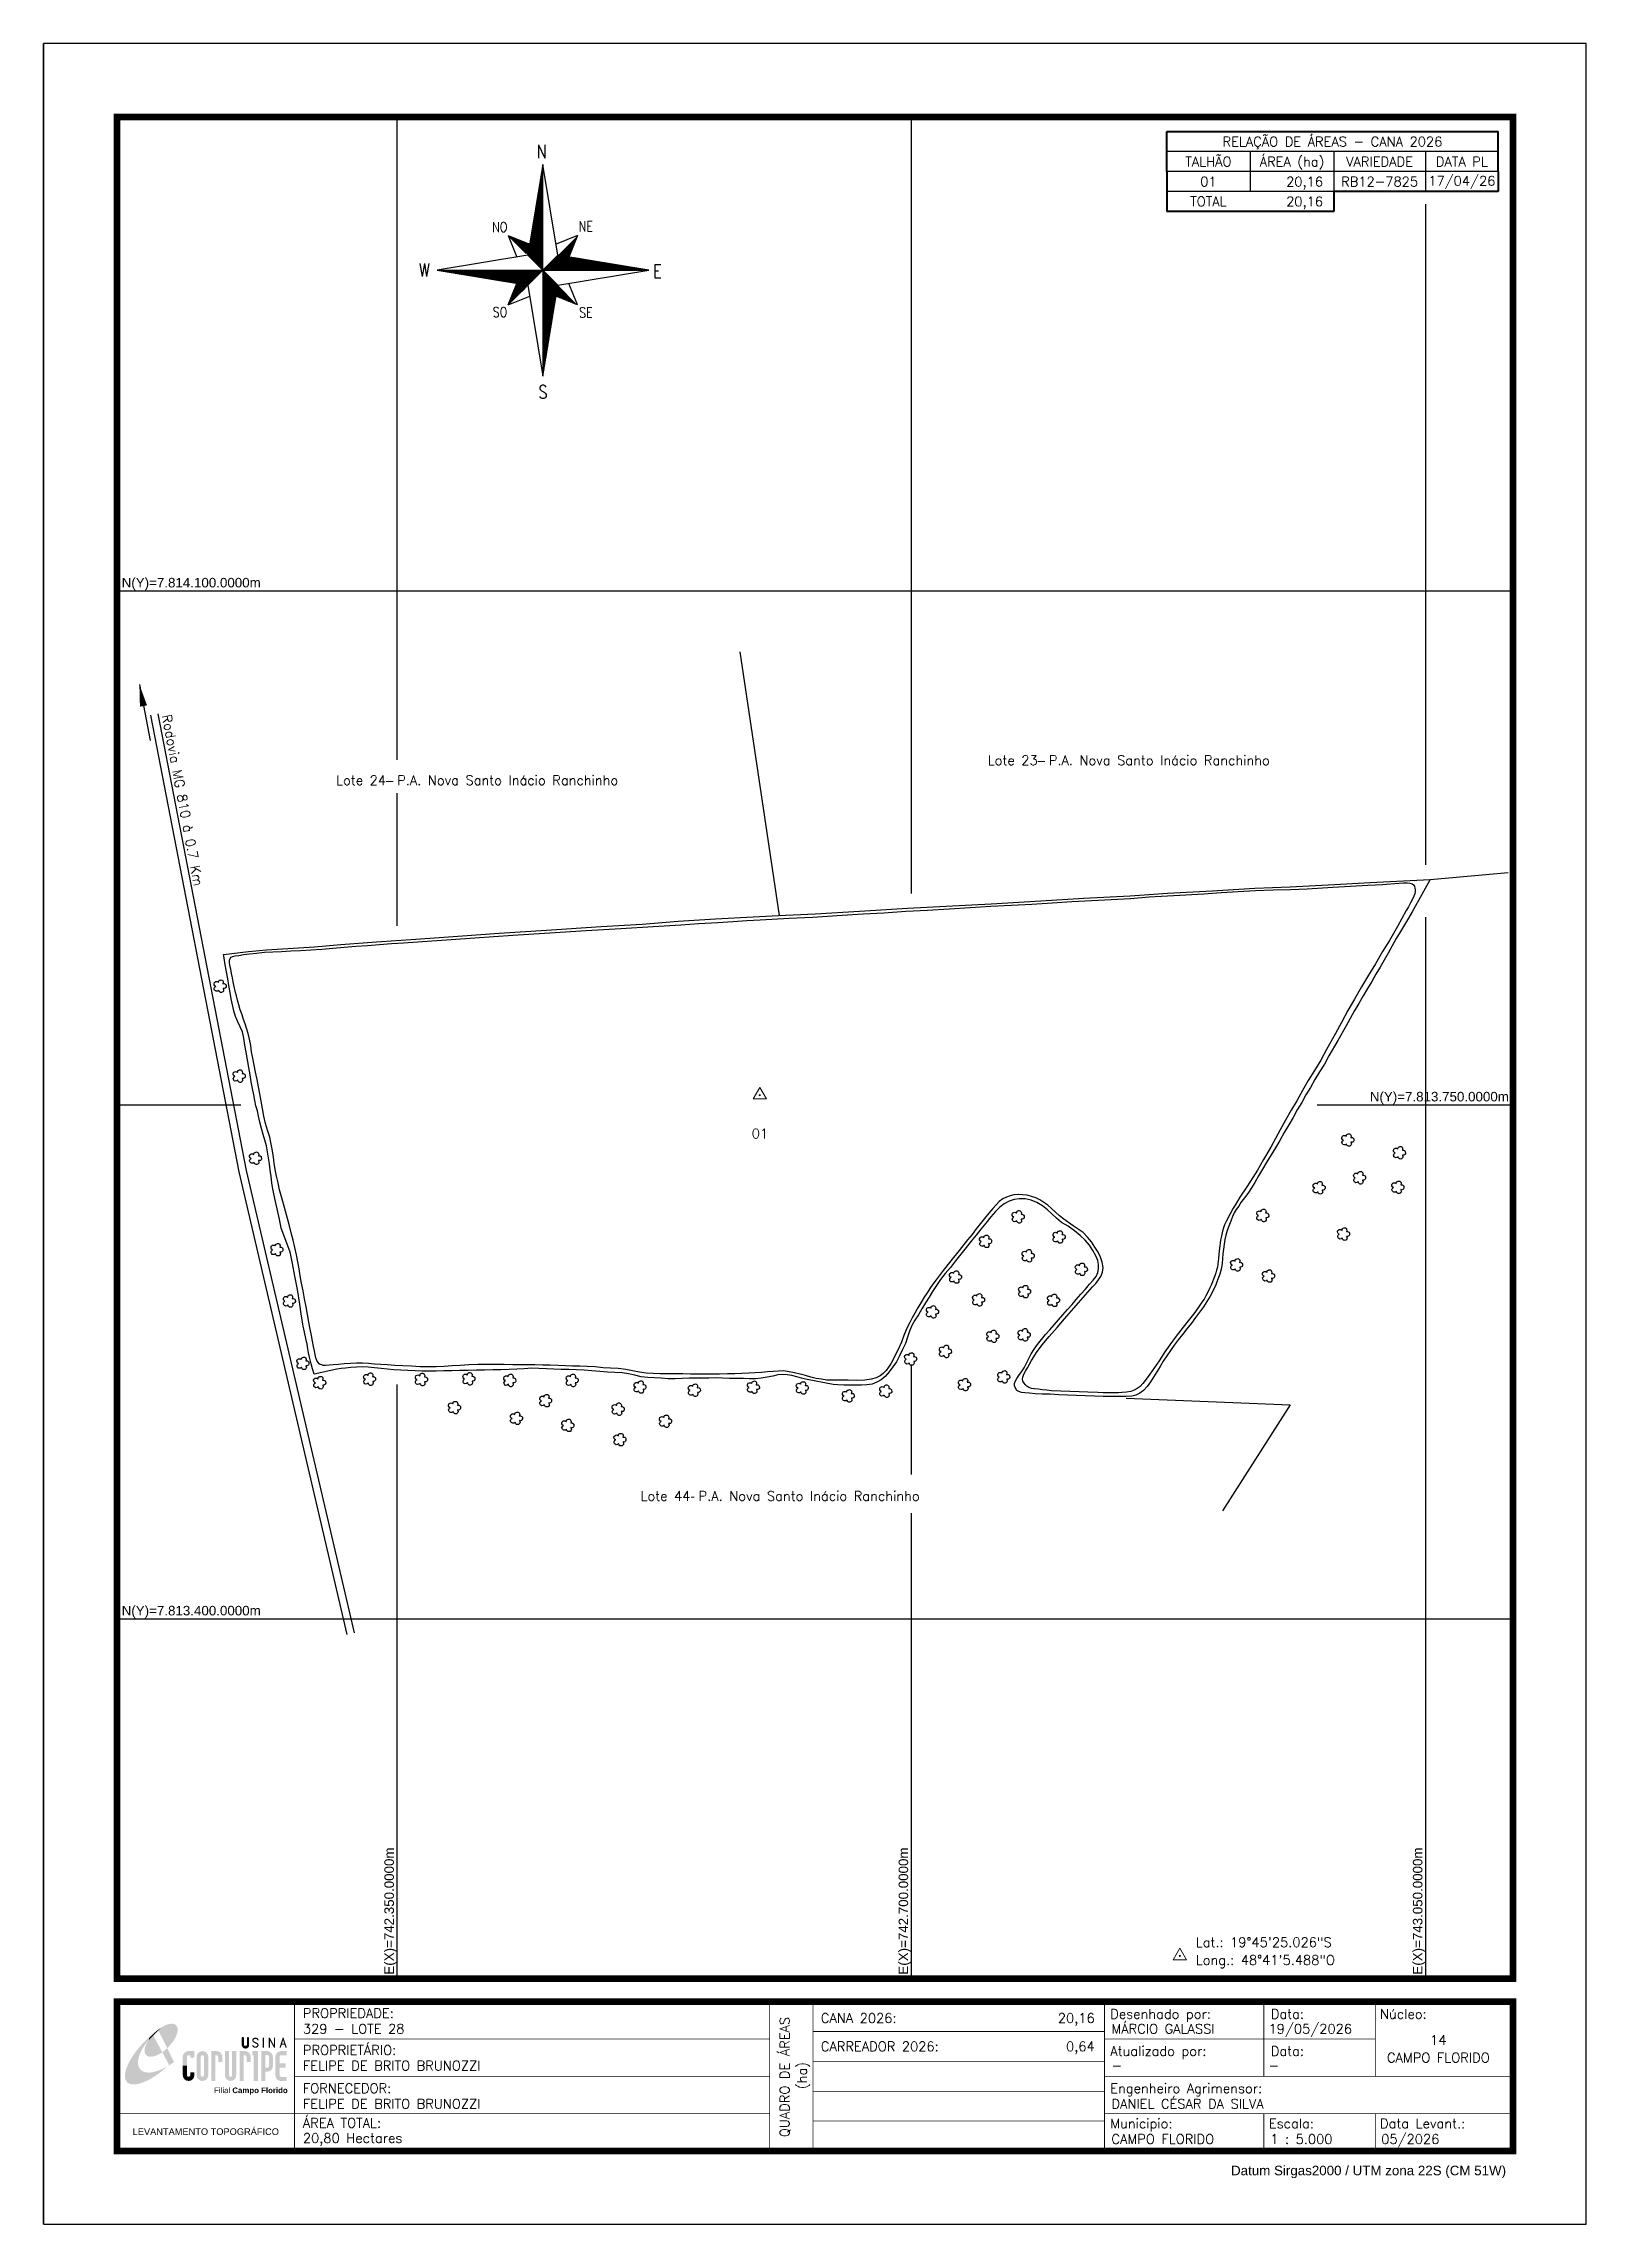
# Model space of a CAD drawing. Extents: x 742109 to 743159, y 7812988 to 7814473.
import ezdxf
from ezdxf.enums import TextEntityAlignment as Align

# ---------------------------------------------------------------- set-up
doc = ezdxf.new("R2010")
doc.units = 0
doc.linetypes.add('CONTINUO', pattern=[0])
doc.linetypes.add('LIN0', pattern=[0])
for name, color, linetype in [('0114000329', 1, 'Continuous'), ('0114000329001', 5, 'Continuous'), ('_SIMBOLO ARVORE', 118, 'Continuous'), ('ESTRADA', 1, 'Continuous'), ('MALHA', 8, 'Continuous'), ('MARGEM', 5, 'Continuous'), ('QUADRO_DE_AREAS_CANA_2023', 7, 'Continuous'), ('SETA_NORTE', 3, 'Continuous'), ('TEXTO', 7, 'Continuous'), ('TEXTO CONFRONTANTES', 7, 'Continuous'), ('TEXTO_NUN_TAL', 7, 'Continuous')]:
    doc.layers.add(name, color=color, linetype=linetype)
doc.layers.add('TEXTO_DIVERSOS', color=7, linetype='Continuous', lineweight=5)
doc.styles.add('ARIAL', font='arial.ttf')
doc.styles.add('marcelo', font='arial.ttf')
doc.styles.add('ROMANS', font='romans')
doc.styles.add('Simplex', font='simplex.shx')
doc.styles.get("Standard").update_dxf_attribs({"font": 'arial.ttf'})
doc.dimstyles.new('ISO-25', dxfattribs={"dimtxt": 2.5, "dimasz": 2.5, "dimexe": 1.25, "dimexo": 0.625, "dimtad": 1, "dimtxsty": 'Standard', "dimcen": 2.5, "dimadec": 0, "dimazin": 0, "dimtfac": 1, "dimtmove": 0, "dimatfit": 3, "dimfxl": 1, "dimarcsym": 0})

msp = doc.modelspace()

# ---------------------------------------------------------------- texts
at = {"layer": 'MALHA'}
for s, p in [('N(Y)=7.814.100.0000m', (742257.1, 7814105.6)), ('N(Y)=7.813.750.0000m', (743106.6, 7813755.6)), ('N(Y)=7.813.400.0000m', (742257.1, 7813405.6))]:
    msp.add_text(s, height=6.5, dxfattribs=at).set_placement(p, align=Align.MIDDLE_RIGHT)
for s, p in [('E(X)=742.350.0000m', (742344.5, 7813244.3)), ('E(X)=742.700.0000m', (742694.5, 7813244.3)), ('E(X)=743.050.0000m', (743044.5, 7813244.3))]:
    msp.add_text(s, height=6.5, rotation=90, dxfattribs=at).set_placement(p, align=Align.MIDDLE_RIGHT)
at = {"layer": 'MARGEM', "color": 7, "linetype": 'Continuous', "lineweight": 9}
for s, style, p in [('PROPRIEDADE:', 'Simplex', (742285.8, 7813134.7)), ('Desenhado por:', 'Simplex', (742835.3, 7813134.2)), ('Data:', 'Simplex', (742944.6, 7813134.2)), ('Núcleo:', 'Simplex', (743018.9, 7813134.2)), ('PROPRIETÁRIO:', 'Simplex', (742285.8, 7813109.6)), ('Atualizado por:', 'Simplex', (742835.3, 7813108.9)), ('Data:', 'Simplex', (742944.6, 7813108.9)), ('FORNECEDOR:', 'Simplex', (742285.8, 7813083.6)), ('Engenheiro Agrimensor:', 'Simplex', (742835.3, 7813083.6)), ('ÁREA TOTAL:', 'Simplex', (742285.8, 7813060)), ('Municipio:', 'Simplex', (742835.3, 7813059.6)), ('Escala:', 'Simplex', (742943.3, 7813059.6)), ('Data Levant.:', 'Simplex', (743018.9, 7813059.6)), ('Datum Sirgas2000 / UTM zona 22S (CM 51W)', 'marcelo', (742917.5, 7813027.6))]:
    msp.add_text(s, height=6.5, dxfattribs=dict(at, style=style)).set_placement(p, align=Align.TOP_LEFT)
at = {"layer": 'MARGEM', "color": 7, "linetype": 'Continuous', "style": 'Simplex'}
for s, p in [('329 - LOTE 28', (742285.8, 7813124.1)), ('CANA 2026:', (742638.3, 7813131.4)), ('MÁRCIO GALASSI', (742836.1, 7813124.1)), ('19/05/2026', (742943, 7813124.1)), ('CARREADOR 2026:', (742638.3, 7813112.1)), ('FELIPE DE BRITO BRUNOZZI', (742285.8, 7813099)), ('-', (742836.1, 7813099)), ('-', (742943, 7813099)), ('DANIEL CÉSAR DA SILVA', (742836.1, 7813073)), ('FELIPE DE BRITO BRUNOZZI', (742285.8, 7813073)), ('20,80 Hectares', (742285.8, 7813049.7)), ('CAMPO FLORIDO', (742836.1, 7813049)), ('1 : 5.000', (742944.2, 7813049)), ('05/2026', (743019.7, 7813049))]:
    msp.add_text(s, height=6.5, dxfattribs=at).set_placement(p, align=Align.TOP_LEFT)
for s, p in [('QUADRO DE ÁREAS', (742613.7, 7813088)), ('(ha)', (742625.5, 7813089))]:
    msp.add_text(s, height=6.5, rotation=90, dxfattribs=at).set_placement(p, align=Align.MIDDLE_CENTER)
for s, p in [('20,16', (742824.7, 7813131.4)), ('0,64', (742824.7, 7813112.1))]:
    msp.add_text(s, height=6.5, dxfattribs=at).set_placement(p, align=Align.TOP_RIGHT)
for s, p in [('14', (743058.6, 7813113.2)), ('CAMPO FLORIDO', (743058.6, 7813101.2))]:
    msp.add_text(s, height=6.5, dxfattribs=at).set_placement(p, align=Align.MIDDLE_CENTER)
at = {"layer": 'MARGEM', "color": 7, "linetype": 'ByBlock'}
msp.add_text('LEVANTAMENTO TOPOGRÁFICO', height=4.5, dxfattribs=at).set_placement((742219.7, 7813050.8), align=Align.MIDDLE_CENTER)
at = {"layer": 'QUADRO_DE_AREAS_CANA_2023', "linetype": 'Continuous', "style": 'Simplex'}
for s, p in [('TALHÃO', (742902.1, 7814392.3)), ('RELAÇÃO DE ÁREAS - CANA 2026', (742986.5, 7814405.9)), ('ÁREA (ha)', (742959, 7814392.3)), ('01', (742902.1, 7814378.7)), ('RB12-7825', (743018.6, 7814378.7)), ('VARIEDADE', (743018.6, 7814392.3)), ('17/04/26', (743074.6, 7814379.2)), ('DATA PL', (743074.6, 7814392.3)), ('TOTAL', (742902.1, 7814365.2))]:
    msp.add_text(s, height=6.5, dxfattribs=at).set_placement(p, align=Align.MIDDLE_CENTER)
for p in [(742980.1, 7814375.4), (742980.1, 7814361.9)]:
    msp.add_text('20,16', height=6.5, dxfattribs=at).set_placement(p, align=Align.RIGHT)
at = {"layer": 'TEXTO', "linetype": 'ByBlock', "style": 'Simplex'}
for s, p in [('Lat.: 19°45\'25.026"S', (742893.5, 7813176.5, 328.4)), ('Long.: 48°41\'5.488"O', (742893.5, 7813164.4, 328.4))]:
    msp.add_text(s, height=6.5, dxfattribs=at).set_placement(p)
at = {"layer": 'TEXTO CONFRONTANTES', "linetype": 'Continuous', "char_height": 6.5, "attachment_point": 1, "style": 'Simplex'}
for s, insert, width in [('Lote 23{\\fArial|b0|i0|c0|p34;– }P.A. Nova Santo Inácio Ranchinho', (742751.9, 7813987.9), 235.777), ('Lote 24{\\fArial|b0|i0|c0|p34;– }P.A. Nova Santo Inácio Ranchinho', (742308.4, 7813974.3), 235.777), ('^ILote 44{\\fArial|b0|i0|c0|p34;- }P.A. Nova Santo Inácio Ranchinho', (742489.6, 7813486.9), 265.173)]:
    msp.add_mtext(s, dxfattribs=dict(at, insert=insert, width=width))
at = {"layer": 'TEXTO_DIVERSOS', "linetype": 'Continuous', "style": 'Simplex'}
msp.add_text('Rodovia MG 810 à 0.7 Km', height=6.5, rotation=280.6228, dxfattribs=at).set_placement((742189.8, 7814015.2))
at = {"layer": 'TEXTO_NUN_TAL', "linetype": 'Continuous', "style": 'Simplex'}
msp.add_text('01', height=6.5, dxfattribs=at).set_placement((742591.3, 7813727.2, -639.6))

# ---------------------------------------------------------------- blocks, each defined once
blk = doc.blocks.new('A$C78F83FB3')
at = {"layer": 'MARGEM'}
h = blk.add_hatch(color=20, dxfattribs=at)
edge = h.paths.add_edge_path()
edge.add_ellipse((19.49, 23.77), major_axis=(-6.68, -6.67), ratio=0.469426, start_angle=292.73277, end_angle=601.25787)
edge.add_ellipse((22.83, 22.05), major_axis=(12.64, 11.29), ratio=0.457614, start_angle=79.90686, end_angle=107.91393)
edge = h.paths.add_edge_path()
edge.add_ellipse((18.28, 18.7), major_axis=(13.95, 13.59), ratio=0.386848, start_angle=63.96117, end_angle=264.59932)
edge.add_ellipse((22.83, 22.05), major_axis=(12.64, 11.29), ratio=0.457614, start_angle=107.91393, end_angle=245.11815, ccw=False)
edge.add_ellipse((19.49, 23.77), major_axis=(-6.68, -6.67), ratio=0.469426, start_angle=241.25787, end_angle=292.73277, ccw=False)
for color, points in [(20, [(15.46, 26.12), (14.17, 24.81), (14.06, 24.24), (14.39, 23.97), (14.67, 24.54), (19.47, 29.32), (18.48, 28.66), (17.31, 27.78)]), (7, [(58.42, 24.9), (57.9, 24.9), (57.9, 21.73, -0.414214), (57.15, 20.98), (56.84, 20.98, -0.414214), (56.09, 21.73), (56.09, 24.9), (55.57, 24.9), (55.57, 21.73, 0.414214), (56.84, 20.46), (57.15, 20.46, 0.414214), (58.42, 21.73)]), (7, [(61.7, 24.9), (61.23, 24.9, 0.396318), (60.04, 23.78), (60.04, 23.72, 0.151912), (60.39, 22.97), (60.46, 22.92), (62.18, 22), (62.85, 21.83, 0.12407), (62.51, 22.42), (60.75, 23.36, -0.13192), (60.56, 23.77, -0.385578), (61.23, 24.37), (61.7, 24.37, -0.414214), (62.37, 23.7), (62.89, 23.7, 0.414214)]), (7, [(62.37, 23.7), (62.89, 23.7, 0.414214), (61.7, 24.9), (61.23, 24.9, 0.396318), (60.04, 23.78), (60.04, 23.72, 0.151912), (60.39, 22.97), (60.46, 22.92), (62.18, 22), (62.18, 22, -0.131921), (62.37, 21.59, -0.385578), (61.7, 20.98), (61.23, 20.98, -0.414214), (60.56, 21.65), (60.04, 21.65, 0.414214), (61.23, 20.46), (61.7, 20.46, 0.402546), (62.89, 21.61, 0.165292), (62.51, 22.42), (60.75, 23.36, -0.13192), (60.56, 23.77, -0.385578), (61.23, 24.37), (61.7, 24.37, -0.414214)]), (7, [(30.97, 12.46), (29.13, 12.46), (29.13, 8.21, 1), (34.29, 8.21), (34.29, 9.41), (32.45, 9.41), (32.45, 8.21, -1), (30.97, 8.21)])]:
    blk.add_hatch(color=color, dxfattribs=at).paths.add_polyline_path(points)
h = blk.add_hatch(color=7, dxfattribs=at)
h.paths.add_polyline_path([(65.24, 24.9), (64.72, 24.9), (64.72, 20.46), (65.24, 20.46)])
h.paths.add_polyline_path([(67.38, 20.46), (67.9, 20.46), (67.9, 23.74), (69.74, 20.46), (70.23, 20.46), (70.23, 24.9), (69.71, 24.9), (69.71, 21.58), (67.85, 24.9), (67.38, 24.9)])
h.paths.add_polyline_path([(72.17, 20.46), (72.72, 20.46), (73.14, 21.73), (74.49, 21.73), (74.9, 20.46), (75.45, 20.46), (74, 24.9), (73.62, 24.9)])
h.paths.add_polyline_path([(73.81, 23.8), (74.32, 22.25), (73.31, 22.25)], flags=16)
h = blk.add_hatch(color=7, dxfattribs=at)
h.paths.add_polyline_path([(31.71, 18.93, 0.414214), (29.13, 16.35), (29.13, 12.46), (30.97, 12.46), (30.97, 16.35, -0.414214), (31.71, 17.09), (32.45, 17.09), (32.45, 16.02), (34.29, 16.02), (34.29, 18.93)])
h.paths.add_polyline_path([(44.15, 17.09, -0.414214), (44.89, 16.35), (44.89, 14.1), (46.72, 14.1), (46.72, 16.17, 0.433937), (44.15, 18.93), (41.77, 18.93), (41.77, 12.46), (43.61, 12.46), (43.61, 17.09)])
h.paths.add_polyline_path([(43.61, 12.46), (41.77, 12.46), (41.77, 5.62), (43.61, 5.62)])
h.paths.add_polyline_path([(47.92, 12.46), (49.75, 12.46), (49.75, 18.93), (47.92, 18.93)])
h.paths.add_polyline_path([(52.91, 18.93), (51.08, 18.93), (51.08, 12.46), (52.91, 12.46)])
h.paths.add_polyline_path([(51.08, 8.12, -1), (49.75, 8.12), (49.75, 12.46), (47.92, 12.46), (47.92, 8.12, 1), (52.91, 8.12), (52.91, 12.46), (51.08, 12.46)])
h.paths.add_polyline_path([(54.41, 12.46), (56.25, 12.46), (56.25, 17.09), (56.79, 17.09, -0.414214), (57.53, 16.35), (57.53, 14.1), (59.36, 14.1), (59.36, 16.17, 0.433937), (56.79, 18.93), (54.41, 18.93)])
h.paths.add_polyline_path([(56.25, 12.46), (54.41, 12.46), (54.41, 5.62), (56.25, 5.62)])
h.paths.add_polyline_path([(60.73, 12.46), (62.58, 12.46), (62.58, 18.93), (60.02, 18.93), (60.02, 17.08), (60.73, 17.08)])
h.paths.add_polyline_path([(62.58, 12.46), (60.73, 12.46), (60.73, 5.62), (62.58, 5.62)])
h.paths.add_polyline_path([(64.06, 12.46), (65.82, 12.46), (65.82, 17.17), (66.66, 17.17, -0.450417), (67.48, 16.25), (67.48, 12.46), (69.24, 12.46, 0.002307), (69.24, 12.48, 0.005282), (69.23, 12.54, -0.000938), (69.23, 12.53), (69.23, 16.17, 0.433937), (66.66, 18.93), (64.06, 18.93)])
h.paths.add_polyline_path([(64.06, 5.62), (65.82, 5.62), (65.82, 9.77), (66.66, 9.77, 0.426056), (69.24, 12.46), (67.48, 12.46), (67.48, 12.45, -0.450417), (66.66, 11.53), (65.82, 11.53), (65.82, 12.46), (64.06, 12.46)])
h.paths.add_polyline_path([(70.37, 12.46), (74.87, 12.46), (74.87, 13.44), (72.21, 13.44), (72.21, 16.35, -0.414214), (72.95, 17.09), (75.38, 17.09), (75.38, 18.93), (72.95, 18.93, 0.414214), (70.37, 16.35)])
h.paths.add_polyline_path([(72.21, 11.62), (74.87, 11.62), (74.87, 12.46), (70.37, 12.46), (70.37, 8.21, 0.414214), (72.95, 5.62), (75.38, 5.62), (75.38, 7.47), (72.95, 7.47, -0.414214), (72.21, 8.21)])
h = blk.add_hatch(color=7, dxfattribs=at)
h.paths.add_polyline_path([(35.29, 16.35), (35.29, 8.21, 1), (40.46, 8.21, 0.016978), (40.45, 8.38), (40.45, 16.17, 0.433937), (37.88, 18.93), (37.87, 18.93, 0.41391)])
h.paths.add_polyline_path([(38.62, 16.35), (38.62, 8.21, -1), (37.13, 8.21), (37.13, 16.35, -1)], flags=16)
at = {"layer": 'MARGEM', "color": 7}
blk.add_lwpolyline([(58.42, 24.9), (57.9, 24.9), (57.9, 21.73, -0.414214), (57.15, 20.98), (56.84, 20.98, -0.414214), (56.09, 21.73), (56.09, 24.9), (55.57, 24.9), (55.57, 21.73, 0.414214), (56.84, 20.46), (57.15, 20.46, 0.414214), (58.42, 21.73), (58.42, 24.9)], format="xyb", close=True, dxfattribs=at)
at = {"layer": 'MARGEM', "color": 252, "insert": (43.05, 2.72), "char_height": 2.5, "width": 33.0271, "attachment_point": 1, "style": 'ARIAL'}
blk.add_mtext('Filial {\\fArial|b1|i0|c0|p34;Campo Florido}', dxfattribs=at)
blk = doc.blocks.new('A$C309442C0')
at = {"layer": 'SETA_NORTE', "linetype": 'Continuous'}
h = blk.add_hatch(dxfattribs=at)
h.set_pattern_fill('ANSI31', color=256, scale=0.1375, angle=-90, style=0)
h.set_pattern_definition([(315, (-215853.3434, 13873.16845), (0.3086963042, 0.3086963042), [])])
h.paths.add_polyline_path([(73.5, 97.4), (74.7, 104.9), (60, 110.8)])
h = blk.add_hatch(dxfattribs=at)
h.set_pattern_fill('ANSI31', color=256, scale=0.1375, angle=180, style=0)
h.set_pattern_definition([(225, (13869.59828, 216024.21475), (0.3086963042, -0.3086963042), [])])
h.paths.add_polyline_path([(93.8, 97.4), (101.4, 96.2), (107.3, 110.8)])
h = blk.add_hatch(dxfattribs=at)
h.set_pattern_fill('ANSI31', color=256, scale=0.1375, style=0)
h.set_pattern_definition([(45, (-13702.2971, -215849.77324), (-0.3086963042, 0.3086963042), [])])
h.paths.add_polyline_path([(73.5, 77), (65.9, 78.3), (60, 63.6)])
h = blk.add_hatch(dxfattribs=at)
h.set_pattern_fill('ANSI31', color=256, scale=0.1375, angle=90, style=0)
h.set_pattern_definition([(135, (216020.6446, -13698.72693), (-0.3086963042, -0.3086963042), [])])
h.paths.add_polyline_path([(93.8, 77), (92.6, 69.5), (107.3, 63.6)])
for p, q in [((81.6, 146.8), (83.7, 148.9)), ((81.7, 147.6), (83.7, 149.5)), ((81.8, 148.3), (83.7, 150.1)), ((82, 149.1), (83.7, 150.8)), ((82.1, 149.9), (83.7, 151.4)), ((82.2, 150.6), (83.7, 152.1)), ((82.3, 151.4), (83.7, 152.7)), ((82.5, 152.2), (83.7, 153.3)), ((82.6, 152.9), (83.7, 154)), ((82.7, 153.7), (83.7, 154.6)), ((82.9, 154.4), (83.7, 155.2)), ((83, 155.2), (83.7, 155.9)), ((83.1, 156), (83.7, 156.5)), ((83.2, 156.7), (83.7, 157.2)), ((83.4, 157.5), (83.7, 157.8)), ((83.5, 158.3), (83.7, 158.4)), ((83.6, 159), (83.7, 159.1)), ((78.7, 129.3), (83.7, 134.2)), ((78.8, 130), (83.7, 134.9)), ((79, 130.8), (83.7, 135.5)), ((79.1, 131.6), (83.7, 136.1)), ((79.2, 132.3), (83.7, 136.8)), ((79.3, 133.1), (83.7, 137.4)), ((79.5, 133.8), (83.7, 138)), ((79.6, 134.6), (83.7, 138.7)), ((79.7, 135.4), (83.7, 139.3)), ((79.8, 136.1), (83.7, 140)), ((80, 136.9), (83.7, 140.6)), ((80.1, 137.7), (83.7, 141.2)), ((80.2, 138.4), (83.7, 141.9)), ((80.3, 139.2), (83.7, 142.5)), ((80.5, 139.9), (83.7, 143.1)), ((80.6, 140.7), (83.7, 143.8)), ((80.7, 141.5), (83.7, 144.4)), ((80.8, 142.2), (83.7, 145)), ((81, 143), (83.7, 145.7)), ((81.1, 143.8), (83.7, 146.3)), ((81.2, 144.5), (83.7, 147)), ((81.3, 145.3), (83.7, 147.6)), ((81.5, 146.1), (83.7, 148.2)), ((75.7, 111), (83.7, 118.9)), ((75.8, 111.7), (83.7, 119.6)), ((75.9, 112.5), (83.7, 120.2)), ((76.1, 113.3), (83.7, 120.8)), ((76.2, 114), (83.7, 121.5)), ((76.3, 114.8), (83.7, 122.1)), ((76.4, 115.5), (83.7, 122.8)), ((76.6, 116.3), (83.7, 123.4)), ((76.7, 117.1), (83.7, 124)), ((76.8, 117.8), (83.7, 124.7)), ((76.9, 118.6), (83.7, 125.3)), ((77.1, 119.4), (83.7, 125.9)), ((77.2, 120.1), (83.7, 126.6)), ((77.3, 120.9), (83.7, 127.2)), ((77.4, 121.6), (83.7, 127.8)), ((77.6, 122.4), (83.7, 128.5)), ((77.7, 123.2), (83.7, 129.1)), ((77.8, 123.9), (83.7, 129.8)), ((78, 124.7), (83.7, 130.4)), ((78.1, 125.5), (83.7, 131)), ((78.2, 126.2), (83.7, 131.7)), ((78.3, 127), (83.7, 132.3)), ((78.5, 127.7), (83.7, 132.9)), ((78.6, 128.5), (83.7, 133.6)), ((60, 110.8), (74.7, 104.9)), ((60, 110.8), (65.9, 96.2)), ((73.5, 97.3), (83.7, 107.5)), ((73.6, 98), (83.7, 108.1)), ((73.7, 98.8), (83.7, 108.7)), ((73.8, 99.5), (83.7, 109.4)), ((73.8, 97), (83.7, 106.8)), ((73.9, 100.3), (83.7, 110)), ((74.1, 101.1), (83.7, 110.6)), ((74.2, 101.8), (83.7, 111.3)), ((74.2, 96.7), (83.7, 106.2)), ((74.3, 102.6), (83.7, 111.9)), ((74.4, 103.3), (83.7, 112.6)), ((74.5, 96.4), (83.7, 105.6)), ((74.6, 104.1), (83.7, 113.2)), ((74.7, 104.9), (83.7, 113.8)), ((74.8, 105.6), (83.7, 114.5)), ((74.8, 96.1), (83.7, 104.9)), ((74.9, 106.4), (83.7, 115.1)), ((75.1, 107.2), (83.7, 115.7)), ((75.1, 95.7), (83.7, 104.3)), ((75.2, 107.9), (83.7, 116.4)), ((75.3, 108.7), (83.7, 117)), ((75.4, 109.4), (83.7, 117.7)), ((75.6, 110.2), (83.7, 118.3)), ((107.3, 110.8), (92.6, 104.9)), ((107.3, 110.8), (101.4, 96.2)), ((75.4, 95.4), (83.7, 103.6)), ((75.8, 95.1), (83.7, 103)), ((76.1, 94.8), (83.7, 102.4)), ((76.4, 94.5), (83.7, 101.7)), ((76.7, 94.2), (83.7, 101.1)), ((77, 93.8), (83.7, 100.5)), ((77.4, 93.5), (83.7, 99.8)), ((77.7, 93.2), (83.7, 99.2)), ((78, 92.9), (83.7, 98.5)), ((78.3, 92.6), (83.7, 97.9)), ((78.6, 92.2), (83.7, 97.3)), ((78.9, 91.9), (83.7, 96.6)), ((79.3, 91.6), (83.7, 96)), ((79.6, 91.3), (83.7, 95.4)), ((79.9, 91), (83.7, 94.7)), ((80.2, 90.7), (83.7, 94.1)), ((80.5, 90.3), (83.7, 93.4)), ((80.9, 90), (83.7, 92.8)), ((81.2, 89.7), (83.7, 92.2)), ((81.5, 89.4), (83.7, 91.5)), ((81.8, 89.1), (83.7, 90.9)), ((82.1, 88.7), (83.7, 90.3)), ((82.4, 88.4), (83.7, 89.6)), ((83.8, 87.2), (94, 97.4)), ((84.4, 87.2), (94.5, 97.3)), ((85.1, 87.2), (95.1, 97.2)), ((85.7, 87.2), (95.6, 97.1)), ((86.3, 87.2), (96.2, 97)), ((87, 87.2), (96.7, 96.9)), ((87.6, 87.2), (97.2, 96.9)), ((88.3, 87.2), (97.8, 96.8)), ((88.9, 87.2), (98.3, 96.7)), ((89.5, 87.2), (98.9, 96.6)), ((90.2, 87.2), (99.4, 96.5)), ((90.8, 87.2), (100, 96.4)), ((91.4, 87.2), (100.5, 96.3)), ((92.1, 87.2), (101.1, 96.2)), ((92.7, 87.2), (101.6, 96.1)), ((93.4, 87.2), (102.2, 96)), ((94, 87.2), (102.7, 96)), ((94.6, 87.2), (103.3, 95.9)), ((95.3, 87.2), (103.8, 95.8)), ((95.9, 87.2), (104.4, 95.7)), ((96.5, 87.2), (104.9, 95.6)), ((97.2, 87.2), (105.5, 95.5)), ((97.8, 87.2), (106, 95.4)), ((98.4, 87.2), (106.5, 95.3)), ((99.1, 87.2), (107.1, 95.2)), ((99.7, 87.2), (107.6, 95.1)), ((100.4, 87.2), (108.2, 95.1)), ((101, 87.2), (108.7, 95)), ((101.6, 87.2), (109.3, 94.9)), ((102.3, 87.2), (109.8, 94.8)), ((102.9, 87.2), (110.4, 94.7)), ((103.5, 87.2), (110.9, 94.6)), ((104.2, 87.2), (111.5, 94.5)), ((104.8, 87.2), (112, 94.4)), ((105.5, 87.2), (112.6, 94.3)), ((106.1, 87.2), (113.1, 94.2)), ((106.7, 87.2), (113.7, 94.1)), ((107.4, 87.2), (114.2, 94.1)), ((108, 87.2), (114.8, 94)), ((108.6, 87.2), (115.3, 93.9)), ((109.3, 87.2), (115.8, 93.8)), ((109.9, 87.2), (116.4, 93.7)), ((110.6, 87.2), (116.9, 93.6)), ((111.2, 87.2), (117.5, 93.5)), ((111.8, 87.2), (118, 93.4)), ((112.5, 87.2), (118.6, 93.3)), ((113.1, 87.2), (119.1, 93.2)), ((113.7, 87.2), (119.7, 93.2)), ((114.4, 87.2), (120.2, 93.1)), ((115, 87.2), (120.8, 93)), ((115.6, 87.2), (121.3, 92.9)), ((116.3, 87.2), (121.9, 92.8)), ((116.9, 87.2), (122.4, 92.7)), ((117.6, 87.2), (123, 92.6)), ((118.2, 87.2), (123.5, 92.5)), ((118.8, 87.2), (124, 92.4)), ((119.5, 87.2), (124.6, 92.3)), ((120.1, 87.2), (125.1, 92.3)), ((120.7, 87.2), (125.7, 92.2)), ((121.4, 87.2), (126.2, 92.1)), ((122, 87.2), (126.8, 92)), ((122.7, 87.2), (127.3, 91.9)), ((123.3, 87.2), (127.9, 91.8)), ((123.9, 87.2), (128.4, 91.7)), ((124.6, 87.2), (129, 91.6)), ((125.2, 87.2), (129.5, 91.5)), ((125.8, 87.2), (130.1, 91.4)), ((126.5, 87.2), (130.6, 91.4)), ((127.1, 87.2), (131.2, 91.3)), ((127.8, 87.2), (131.7, 91.2)), ((128.4, 87.2), (132.3, 91.1)), ((129, 87.2), (132.8, 91)), ((129.7, 87.2), (133.3, 90.9)), ((130.3, 87.2), (133.9, 90.8)), ((130.9, 87.2), (134.4, 90.7)), ((131.6, 87.2), (135, 90.6)), ((132.2, 87.2), (135.5, 90.5)), ((132.8, 87.2), (136.1, 90.5)), ((133.5, 87.2), (136.6, 90.4)), ((134.1, 87.2), (137.2, 90.3)), ((134.8, 87.2), (137.7, 90.2)), ((135.4, 87.2), (138.3, 90.1)), ((136, 87.2), (138.8, 90)), ((136.7, 87.2), (139.4, 89.9)), ((137.3, 87.2), (139.9, 89.8)), ((137.9, 87.2), (140.5, 89.7)), ((138.6, 87.2), (141, 89.6)), ((139.2, 87.2), (141.6, 89.6)), ((139.9, 87.2), (142.1, 89.5)), ((140.5, 87.2), (142.6, 89.4)), ((141.1, 87.2), (143.2, 89.3)), ((141.8, 87.2), (143.7, 89.2)), ((142.4, 87.2), (144.3, 89.1)), ((11.8, 87.2), (11.8, 87.2)), ((12.3, 87.1), (12.4, 87.2)), ((12.9, 87), (13.1, 87.2)), ((13.4, 86.9), (13.7, 87.2)), ((14, 86.8), (14.4, 87.2)), ((14.5, 86.7), (15, 87.2)), ((15.1, 86.6), (15.6, 87.2)), ((15.6, 86.6), (16.3, 87.2)), ((16.2, 86.5), (16.9, 87.2)), ((16.7, 86.4), (17.5, 87.2)), ((17.2, 86.3), (18.2, 87.2)), ((17.8, 86.2), (18.8, 87.2)), ((18.3, 86.1), (19.5, 87.2)), ((18.9, 86), (20.1, 87.2)), ((19.4, 85.9), (20.7, 87.2)), ((20, 85.8), (21.4, 87.2)), ((20.5, 85.7), (22, 87.2)), ((21.1, 85.7), (22.6, 87.2)), ((21.6, 85.6), (23.3, 87.2)), ((22.2, 85.5), (23.9, 87.2)), ((22.7, 85.4), (24.6, 87.2)), ((23.3, 85.3), (25.2, 87.2)), ((23.8, 85.2), (25.8, 87.2)), ((24.4, 85.1), (26.5, 87.2)), ((24.9, 85), (27.1, 87.2)), ((25.5, 84.9), (27.7, 87.2)), ((26, 84.8), (28.4, 87.2)), ((26.5, 84.8), (29, 87.2)), ((27.1, 84.7), (29.6, 87.2)), ((27.6, 84.6), (30.3, 87.2)), ((28.2, 84.5), (30.9, 87.2)), ((28.7, 84.4), (31.6, 87.2)), ((29.3, 84.3), (32.2, 87.2)), ((29.8, 84.2), (32.8, 87.2)), ((30.4, 84.1), (33.5, 87.2)), ((30.9, 84), (34.1, 87.2)), ((31.5, 83.9), (34.7, 87.2)), ((32, 83.9), (35.4, 87.2)), ((32.6, 83.8), (36, 87.2)), ((33.1, 83.7), (36.7, 87.2)), ((33.7, 83.6), (37.3, 87.2)), ((34.2, 83.5), (37.9, 87.2)), ((34.7, 83.4), (38.6, 87.2)), ((35.3, 83.3), (39.2, 87.2)), ((35.8, 83.2), (39.8, 87.2)), ((36.4, 83.1), (40.5, 87.2)), ((36.9, 83), (41.1, 87.2)), ((37.5, 83), (41.8, 87.2)), ((38, 82.9), (42.4, 87.2)), ((38.6, 82.8), (43, 87.2)), ((39.1, 82.7), (43.7, 87.2)), ((39.7, 82.6), (44.3, 87.2)), ((40.2, 82.5), (44.9, 87.2)), ((40.8, 82.4), (45.6, 87.2)), ((41.3, 82.3), (46.2, 87.2)), ((41.9, 82.2), (46.8, 87.2)), ((42.4, 82.1), (47.5, 87.2)), ((43, 82.1), (48.1, 87.2)), ((43.5, 82), (48.8, 87.2)), ((44, 81.9), (49.4, 87.2)), ((44.6, 81.8), (50, 87.2)), ((45.1, 81.7), (50.7, 87.2)), ((45.7, 81.6), (51.3, 87.2)), ((46.2, 81.5), (51.9, 87.2)), ((46.8, 81.4), (52.6, 87.2)), ((47.3, 81.3), (53.2, 87.2)), ((47.9, 81.2), (53.9, 87.2)), ((48.4, 81.2), (54.5, 87.2)), ((49, 81.1), (55.1, 87.2)), ((49.5, 81), (55.8, 87.2)), ((50.1, 80.9), (56.4, 87.2)), ((50.6, 80.8), (57, 87.2)), ((51.2, 80.7), (57.7, 87.2)), ((51.7, 80.6), (58.3, 87.2)), ((52.3, 80.5), (59, 87.2)), ((52.8, 80.4), (59.6, 87.2)), ((53.3, 80.3), (60.2, 87.2)), ((53.9, 80.3), (60.9, 87.2)), ((54.4, 80.2), (61.5, 87.2)), ((55, 80.1), (62.1, 87.2)), ((55.5, 80), (62.8, 87.2)), ((56.1, 79.9), (63.4, 87.2)), ((56.6, 79.8), (64, 87.2)), ((57.2, 79.7), (64.7, 87.2)), ((57.7, 79.6), (65.3, 87.2)), ((58.3, 79.5), (66, 87.2)), ((58.8, 79.4), (66.6, 87.2)), ((59.4, 79.4), (67.2, 87.2)), ((59.9, 79.3), (67.9, 87.2)), ((83.7, 87.2), (60, 63.6)), ((60, 63.6), (65.9, 78.3)), ((60.5, 79.2), (68.5, 87.2)), ((61, 79.1), (69.1, 87.2)), ((61.5, 79), (69.8, 87.2)), ((62.1, 78.9), (70.4, 87.2)), ((62.6, 78.8), (71.1, 87.2)), ((63.2, 78.7), (71.7, 87.2)), ((63.7, 78.6), (72.3, 87.2)), ((64.3, 78.5), (73, 87.2)), ((64.8, 78.4), (73.6, 87.2)), ((65.4, 78.4), (74.2, 87.2)), ((65.9, 78.3), (74.9, 87.2)), ((66.5, 78.2), (75.5, 87.2)), ((67, 78.1), (76.2, 87.2)), ((67.6, 78), (76.8, 87.2)), ((68.1, 77.9), (77.4, 87.2)), ((68.7, 77.8), (78.1, 87.2)), ((69.2, 77.7), (78.7, 87.2)), ((69.8, 77.6), (79.3, 87.2)), ((70.3, 77.5), (80, 87.2)), ((70.8, 77.5), (80.6, 87.2)), ((71.4, 77.4), (81.2, 87.2)), ((71.9, 77.3), (81.9, 87.2)), ((72.5, 77.2), (82.5, 87.2)), ((73, 77.1), (83.2, 87.2)), ((82.8, 88.1), (83.7, 89)), ((83.1, 87.8), (83.7, 88.4)), ((83.4, 87.5), (83.7, 87.7)), ((83.7, 87.1), (83.7, 87.1)), ((83.7, 86.4), (84, 86.8)), ((83.7, 85.8), (84.4, 86.5)), ((83.7, 85.2), (84.7, 86.2)), ((83.7, 84.5), (85, 85.9)), ((83.7, 83.9), (85.3, 85.6)), ((83.7, 83.3), (85.6, 85.2)), ((83.7, 82.6), (86, 84.9)), ((83.7, 82), (86.3, 84.6)), ((83.7, 81.3), (86.6, 84.3)), ((83.7, 80.7), (86.9, 84)), ((83.7, 80.1), (87.2, 83.6)), ((83.7, 79.4), (87.5, 83.3)), ((83.7, 78.8), (87.9, 83)), ((83.7, 78.2), (88.2, 82.7)), ((83.7, 77.5), (88.5, 82.4)), ((83.7, 76.9), (88.8, 82.1)), ((83.7, 76.2), (89.1, 81.7)), ((83.7, 75.6), (89.5, 81.4)), ((83.7, 75), (89.8, 81.1)), ((83.7, 74.3), (90.1, 80.8)), ((83.7, 73.7), (90.4, 80.5)), ((83.7, 73.1), (90.7, 80.1)), ((83.7, 72.4), (91, 79.8)), ((83.7, 71.8), (91.4, 79.5)), ((83.7, 71.2), (91.7, 79.2)), ((83.7, 70.5), (92, 78.9)), ((83.7, 69.9), (92.3, 78.5)), ((83.7, 69.2), (92.6, 78.2)), ((83.7, 68.6), (93, 77.9)), ((83.7, 68), (93.3, 77.6)), ((83.7, 67.3), (93.6, 77.3)), ((83.7, 66.7), (93.8, 76.9)), ((83.7, 66.1), (93.7, 76.1)), ((83.7, 65.4), (93.6, 75.3)), ((83.7, 64.8), (93.4, 74.6)), ((107.3, 63.6), (101.4, 78.3)), ((143, 87.2), (144.8, 89)), ((143.7, 87.2), (145.4, 88.9)), ((144.3, 87.2), (145.9, 88.8)), ((144.9, 87.2), (146.5, 88.7)), ((145.6, 87.2), (147, 88.7)), ((146.2, 87.2), (147.6, 88.6)), ((146.9, 87.2), (148.1, 88.5)), ((147.5, 87.2), (148.7, 88.4)), ((148.1, 87.2), (149.2, 88.3)), ((148.8, 87.2), (149.8, 88.2)), ((149.4, 87.2), (150.3, 88.1)), ((150, 87.2), (150.8, 88)), ((150.7, 87.2), (151.4, 87.9)), ((151.3, 87.2), (151.9, 87.8)), ((152, 87.2), (152.5, 87.8)), ((152.6, 87.2), (153, 87.7)), ((153.2, 87.2), (153.6, 87.6)), ((153.9, 87.2), (154.1, 87.5)), ((154.5, 87.2), (154.7, 87.4)), ((155.1, 87.2), (155.2, 87.3)), ((60, 63.6), (74.7, 69.5)), ((83.7, 64.1), (93.3, 73.8)), ((83.7, 63.5), (93.2, 73)), ((83.7, 62.9), (93.1, 72.3)), ((83.7, 62.2), (92.9, 71.5)), ((83.7, 61.6), (92.8, 70.8)), ((83.7, 61), (92.7, 70)), ((83.7, 60.3), (92.6, 69.2)), ((83.7, 59.7), (92.4, 68.5)), ((83.7, 59), (92.3, 67.7)), ((83.7, 58.4), (92.2, 66.9)), ((83.7, 57.8), (92.1, 66.2)), ((83.7, 57.1), (91.9, 65.4)), ((83.7, 56.5), (91.8, 64.7)), ((83.7, 55.9), (91.7, 63.9)), ((83.7, 55.2), (91.6, 63.1)), ((83.7, 54.6), (91.4, 62.4)), ((83.7, 54), (91.3, 61.6)), ((83.7, 53.3), (91.2, 60.8)), ((83.7, 52.7), (91.1, 60.1)), ((107.3, 63.6), (92.6, 69.5)), ((83.7, 52), (90.9, 59.3)), ((83.7, 51.4), (90.8, 58.6)), ((83.7, 50.8), (90.7, 57.8)), ((83.7, 50.1), (90.5, 57)), ((83.7, 49.5), (90.4, 56.3)), ((83.7, 48.9), (90.3, 55.5)), ((83.7, 48.2), (90.2, 54.7)), ((83.7, 47.6), (90, 54)), ((83.7, 46.9), (89.9, 53.2)), ((83.7, 46.3), (89.8, 52.5)), ((83.7, 45.7), (89.7, 51.7)), ((83.7, 45), (89.5, 50.9)), ((83.7, 44.4), (89.4, 50.2)), ((83.7, 43.8), (89.3, 49.4)), ((83.7, 43.1), (89.2, 48.6)), ((83.7, 42.5), (89, 47.9)), ((83.7, 41.8), (88.9, 47.1)), ((83.7, 41.2), (88.8, 46.3)), ((83.7, 40.6), (88.7, 45.6)), ((83.7, 39.9), (88.5, 44.8)), ((83.7, 39.3), (88.4, 44.1)), ((83.7, 38.7), (88.3, 43.3)), ((83.7, 38), (88.2, 42.5)), ((83.7, 37.4), (88, 41.8)), ((83.7, 36.8), (87.9, 41)), ((83.7, 36.1), (87.8, 40.2)), ((83.7, 35.5), (87.7, 39.5)), ((83.7, 34.8), (87.5, 38.7)), ((83.7, 34.2), (87.4, 38)), ((83.7, 33.6), (87.3, 37.2)), ((83.7, 32.9), (87.2, 36.4)), ((83.7, 32.3), (87, 35.7)), ((83.7, 31.7), (86.9, 34.9)), ((83.7, 31), (86.8, 34.1)), ((83.7, 30.4), (86.7, 33.4)), ((83.7, 29.7), (86.5, 32.6)), ((83.7, 29.1), (86.4, 31.9)), ((83.7, 28.5), (86.3, 31.1)), ((83.7, 27.8), (86.2, 30.3)), ((83.7, 27.2), (86, 29.6)), ((83.7, 26.6), (85.9, 28.8)), ((83.7, 25.9), (85.8, 28)), ((83.7, 25.3), (85.6, 27.3)), ((83.7, 24.6), (85.5, 26.5)), ((83.7, 24), (85.4, 25.8)), ((83.7, 23.4), (85.3, 25)), ((83.7, 22.7), (85.1, 24.2)), ((83.7, 22.1), (85, 23.5)), ((83.7, 21.5), (84.9, 22.7)), ((83.7, 20.8), (84.8, 21.9)), ((83.7, 20.2), (84.6, 21.2)), ((83.7, 19.6), (84.5, 20.4)), ((83.7, 18.9), (84.4, 19.7)), ((83.7, 18.3), (84.3, 18.9)), ((83.7, 17.6), (84.1, 18.1)), ((83.7, 17), (84, 17.4)), ((83.7, 16.4), (83.9, 16.6)), ((83.7, 15.7), (83.8, 15.8))]:
    blk.add_line(p, q, dxfattribs=at)
blk.add_lwpolyline([(93.8, 77), (155.7, 87.2), (93.8, 97.4), (83.7, 159.3), (73.5, 97.4), (11.6, 87.2), (73.5, 77), (83.7, 15.1)], close=True, dxfattribs=at)
for points in [[(83.7, 87.2), (83.7, 159.3)], [(83.7, 87.2), (73.5, 97.4)], [(83.7, 87.2), (93.8, 97.4)], [(11.6, 87.2), (155.7, 87.2)], [(83.7, 87.2), (73.5, 77)], [(83.7, 87.2), (93.8, 77)], [(83.7, 87.2), (83.7, 15.1)]]:
    blk.add_lwpolyline(points, dxfattribs=at)
at = {"layer": 'SETA_NORTE', "color": 7, "lineweight": 30, "style": 'ROMANS', "width": 0.8}
for s, height, p in [('N ', 8.94, (79.5, 163.6)), ('NO', 6.88, (49.1, 113.2)), ('NE', 6.87, (108, 113.7)), ('W', 8.94, (-0.7, 82.9)), ('E', 8.94, (158.6, 82.1)), ('SO', 6.88, (49.5, 55.3)), ('SE', 6.87, (108.3, 55)), ('S', 8.94, (80.6, 0))]:
    blk.add_text(s, height=height, dxfattribs=at).set_placement(p)

# ---------------------------------------------------------------- linework, layer by layer
at = {"color": 8}
for p, q in [((742350, 7813985), (742350, 7814422.7)), ((742700, 7813894), (742700, 7814422.7)), ((743050, 7813913.4), (743050, 7814363.4)), ((742159.3, 7814100), (743109.3, 7814100)), ((742350, 7813871.9), (742350, 7813962.2)), ((743050, 7813154.9), (743050, 7813877.7)), ((742159.3, 7813750), (742243.5, 7813750)), ((742976.1, 7813750), (743109.3, 7813750)), ((742700, 7813498.2), (742700, 7813573.1)), ((742350, 7813154.9), (742350, 7813559.5)), ((742700, 7813154.9), (742700, 7813471.9)), ((742159.3, 7813400), (743109.3, 7813400))]:
    msp.add_line(p, q, dxfattribs=at)
for points in [[(742610.1, 7813879), (742583.4, 7814058.5)], [(743053.1, 7813903.5), (743106.2, 7813908.3)], [(742846.1, 7813550.2), (742957.7, 7813545.8), (742911.8, 7813473.5)]]:
    msp.add_lwpolyline(points)
at = {"layer": '0114000329'}
msp.add_lwpolyline([(743053.1, 7813903.5), (743045.1, 7813889.2), (743043, 7813885.5), (743040.7, 7813881.5), (743038.2, 7813877.2), (743035.5, 7813872.7), (743032.8, 7813868), (743030, 7813863.2), (743027.2, 7813858.3), (743024.4, 7813853.3), (743021.8, 7813848.5), (743018.9, 7813843.8), (743016.1, 7813839), (743013.3, 7813834.1), (743010.4, 7813829.3), (743007.4, 7813824.2), (743004.4, 7813819.1), (743001.4, 7813813.9), (742995.9, 7813803.9), (742990.1, 7813793.8), (742984.1, 7813783.3), (742981, 7813777.8), (742977.8, 7813772.5), (742974.5, 7813767.2), (742971.5, 7813761.9), (742968.5, 7813756.8), (742965.6, 7813751.7), (742962.6, 7813746.6), (742959.7, 7813741.5), (742956.8, 7813736.4), (742953.7, 7813731.1), (742950.6, 7813725.8), (742947.7, 7813720.8), (742944.8, 7813716), (742941.9, 7813711.2), (742939, 7813706.3), (742936.3, 7813701.6), (742933.7, 7813697.2), (742931.5, 7813693.5), (742929.5, 7813690.4), (742927.6, 7813687.9), (742925.8, 7813685.6), (742924.2, 7813683.4), (742922.7, 7813681.1), (742921.1, 7813678.8), (742919.6, 7813676.5), (742918.5, 7813674), (742917.3, 7813670.8), (742916, 7813667.5), (742914.9, 7813664.4), (742914, 7813661.3), (742913.3, 7813658.3), (742912.8, 7813655.1), (742912.3, 7813651.8), (742912, 7813648.6), (742911.8, 7813645.3), (742911.4, 7813641.7), (742910.8, 7813638.2), (742909.9, 7813634.8), (742908.6, 7813631.3), (742907.1, 7813627.5), (742905.4, 7813623.6), (742903.4, 7813619.8), (742901.1, 7813616.2), (742898.7, 7813612.5), (742896.1, 7813608.8), (742893.3, 7813605.1), (742890.5, 7813601.3), (742887.5, 7813597.5), (742884.4, 7813593.7), (742881.5, 7813589.9), (742878.8, 7813586.4), (742876.2, 7813582.8), (742873.7, 7813579.1), (742871.4, 7813575.5), (742869.2, 7813571.8), (742866.9, 7813568.2), (742864.7, 7813564.6), (742862.6, 7813561.3), (742860.4, 7813558.2), (742858, 7813555.6), (742855.4, 7813553.6), (742852.8, 7813552.4), (742849.9, 7813551.7), (742846.1, 7813551.3), (742841.6, 7813551.3), (742836.3, 7813551.4), (742830.5, 7813551.5), (742824.5, 7813551.7), (742818.3, 7813551.9), (742812.2, 7813552.1), (742806.3, 7813552.4), (742800.4, 7813552.6), (742794.3, 7813552.9), (742789, 7813553.1), (742784.2, 7813553.3), (742780.3, 7813553.6), (742777.2, 7813553.8), (742774.8, 7813554.1), (742773.1, 7813554.7), (742771.8, 7813555.6), (742770.7, 7813557), (742770.1, 7813558.6), (742770.2, 7813560.3), (742770.8, 7813562.1), (742771.7, 7813563.6), (742773.1, 7813565.7), (742775, 7813568.3), (742776.6, 7813571), (742778.2, 7813574), (742779.8, 7813577.3), (742781.5, 7813580.5), (742783.4, 7813583.6), (742785.8, 7813586.9), (742788.5, 7813590.3), (742791.3, 7813593.6), (742794.1, 7813596.9), (742797.1, 7813600.2), (742800.1, 7813603.5), (742803.1, 7813607), (742806.3, 7813610.6), (742809.4, 7813614.1), (742812.2, 7813617.5), (742815.3, 7813621.1), (742818.4, 7813624.6), (742821.1, 7813627.8), (742823.6, 7813630.6), (742825.6, 7813633.2), (742826.8, 7813635.8), (742827.4, 7813638.4), (742827.4, 7813641.2), (742826.8, 7813644.1), (742825.5, 7813647.3), (742823.5, 7813650.9), (742821.1, 7813654.4), (742818.2, 7813657.8), (742814.8, 7813661.1), (742810.9, 7813664.3), (742806.6, 7813667.3), (742802.2, 7813670), (742798.6, 7813672.8), (742795.5, 7813675.7), (742792.5, 7813678.6), (742789.2, 7813681.3), (742785.3, 7813683.5), (742781.4, 7813685), (742777.3, 7813685.9), (742773.3, 7813686.1), (742769.8, 7813685.5), (742766.4, 7813684.5), (742763.1, 7813682.7), (742760.1, 7813680.3), (742757.2, 7813677.4), (742754, 7813673.7), (742750.6, 7813669.5), (742747.3, 7813665.4), (742744, 7813661.3), (742740.6, 7813657.2), (742737.2, 7813652.9), (742733.7, 7813648.3), (742730, 7813643.7), (742726.5, 7813639.3), (742723, 7813635.1), (742719.8, 7813631.1), (742717, 7813627), (742714.4, 7813623), (742712, 7813619), (742709.5, 7813615.2), (742707.1, 7813611.2), (742704.8, 7813607.1), (742702.4, 7813603.4), (742700.2, 7813599.8), (742698.7, 7813596), (742697.4, 7813591.8), (742695.9, 7813587.6), (742693.9, 7813583.3), (742691.8, 7813579), (742689.7, 7813575), (742687.3, 7813571.5), (742684.9, 7813568.1), (742682.2, 7813565.1), (742679.4, 7813562.8), (742676.5, 7813561.1), (742673.3, 7813559.9), (742669.6, 7813559.3), (742666.1, 7813559.1), (742662.1, 7813559.2), (742658.1, 7813559.2), (742653.9, 7813559.2), (742649.9, 7813559.4), (742646.6, 7813559.5), (742627.8, 7813563.2), (742625.2, 7813563.9), (742621.9, 7813564.8), (742618.5, 7813565.6), (742615.3, 7813566.1), (742612, 7813566.3), (742609.1, 7813566.1), (742605.6, 7813565.3), (742601.7, 7813564.5), (742597.8, 7813563.8), (742593.8, 7813563.5), (742589.8, 7813563.5), (742585.6, 7813563.6), (742580.9, 7813563.6), (742576.1, 7813563.7), (742571.4, 7813563.9), (742566.7, 7813564.1), (742562.1, 7813564), (742557.6, 7813563.9), (742553.1, 7813564), (742548.6, 7813564), (742543.9, 7813563.6), (742539.1, 7813563.4), (742534.4, 7813563.5), (742529.6, 7813563.8), (742524.9, 7813564.1), (742520.5, 7813564.4), (742516.1, 7813564.8), (742511.7, 7813566), (742507.5, 7813566.9), (742503, 7813567.5), (742498.1, 7813567.8), (742493.2, 7813568), (742487.8, 7813568.4), (742482.5, 7813568.9), (742477.3, 7813569.3), (742472.1, 7813569.5), (742466.8, 7813569.7), (742461.6, 7813569.8), (742456.5, 7813570), (742451.5, 7813570.3), (742446.3, 7813570.5), (742441.3, 7813570.6), (742436.4, 7813570.3), (742431.4, 7813570), (742426.1, 7813569.8), (742420.6, 7813569.6), (742415, 7813569.5), (742409.5, 7813569.4), (742403.9, 7813569.3), (742398.3, 7813569.2), (742392.7, 7813569.1), (742387.1, 7813568.9), (742381.7, 7813568.8), (742376.6, 7813568.6), (742371.7, 7813568.6), (742367, 7813568.6), (742362.2, 7813568.8), (742357.2, 7813569), (742352.4, 7813569.4), (742347.8, 7813569.6), (742343.3, 7813570), (742339, 7813570.5), (742334.5, 7813570.9), (742330.3, 7813571.4), (742326.2, 7813571.6), (742322.2, 7813571.4), (742318.4, 7813571.2), (742314.9, 7813570.8), (742311.8, 7813570.4), (742309, 7813570), (742293.5, 7813566.6), (742292.4, 7813570.3), (742291.5, 7813573.7), (742290.2, 7813578.2), (742289.5, 7813581.2), (742289.1, 7813583.8), (742288.6, 7813587), (742287.9, 7813590.8), (742287, 7813595.1), (742286, 7813599.3), (742285.3, 7813603.4), (742284.6, 7813607.8), (742283.6, 7813614.2), (742282.1, 7813624.2), (742280.4, 7813633.4), (742278.7, 7813642), (742277.3, 7813648.7), (742276.9, 7813650.4), (742271, 7813666.1), (742269.9, 7813672.2), (742267.2, 7813684.2), (742265.4, 7813692.6), (742264.6, 7813696.9), (742264.1, 7813701.3), (742263.6, 7813705.6), (742263, 7813709.9), (742262.4, 7813713.9), (742261.7, 7813718.1), (742261, 7813722.2), (742260, 7813726), (742258.8, 7813729.9), (742257.6, 7813734), (742256.6, 7813738.1), (742255.6, 7813742.2), (742254.8, 7813745.9), (742253.8, 7813749.4), (742253.1, 7813752.9), (742252.4, 7813756.8), (742251.6, 7813761.1), (742250.7, 7813765.7), (742249.9, 7813770.4), (742249, 7813775.4), (742248, 7813780.7), (742247.1, 7813785.8), (742246.3, 7813790.7), (742245.6, 7813795.5), (742244.7, 7813799.7), (742243.2, 7813803.2), (742241.6, 7813806.6), (742240, 7813810.2), (742238.9, 7813814.1), (742237.9, 7813818.1), (742237, 7813822.2), (742236.3, 7813826.5), (742235.5, 7813831.2), (742234.7, 7813835.8), (742233.8, 7813840.6), (742232.9, 7813845.4), (742232.1, 7813850), (742231.9, 7813851.4), (742231.7, 7813852.3), (742248.8, 7813854.5), (742261, 7813855.6), (742272, 7813856.2), (742293.6, 7813857.6), (742311.6, 7813859.1), (742336, 7813860.9), (742362.6, 7813862.9), (742391.3, 7813864.8), (742419.4, 7813866.8), (742451.6, 7813869), (742488.9, 7813871.5), (742516.6, 7813873), (742541.3, 7813875), (742566.6, 7813876.6), (742592.2, 7813878), (742609.5, 7813879), (742634.4, 7813880.1), (742664.7, 7813881.9), (742697.2, 7813883.9), (742723.6, 7813885.3), (742754.3, 7813887), (742788.1, 7813889), (742817.3, 7813890.8), (742848.8, 7813892.3), (742874.2, 7813894.1), (742904.7, 7813895.7), (742933.7, 7813897.6), (742957.8, 7813898.4), (742987.9, 7813900), (743012.1, 7813901.4), (743053.1, 7813903.5)], close=True, dxfattribs=at)
at = {"layer": '0114000329001'}
msp.add_lwpolyline([(742696.1, 7813881.8), (742711, 7813882.5), (742725.6, 7813883.5), (742740, 7813884.3), (742754, 7813885.2), (742768, 7813886), (742781.9, 7813886.7), (742795.7, 7813887.6), (742809.1, 7813888.5), (742822.6, 7813889.2), (742836, 7813889.9), (742849, 7813890.5), (742861.8, 7813891.6), (742874.3, 7813892.4), (742886.7, 7813893.1), (742898.9, 7813893.7), (742910.8, 7813894.5), (742922.4, 7813895.3), (742934.1, 7813896), (742946.2, 7813896.5), (742957.9, 7813896.7), (742969.3, 7813897.2), (742986.8, 7813898.3), (742998.9, 7813898.9), (743010.6, 7813899.5), (743020.7, 7813900), (743031.7, 7813900.9), (743034.8, 7813901.1), (743037.3, 7813901.1), (743039.3, 7813900.9), (743040.8, 7813900.4), (743041.8, 7813899.9), (743042.3, 7813898.9), (743042.7, 7813897.6), (743042.9, 7813896.4), (743042.8, 7813895.3), (743042.5, 7813893.8), (743042, 7813892.1), (743041, 7813890), (743039.6, 7813887.6), (743038.2, 7813884.9), (743036.8, 7813882.3), (743030.7, 7813871.5), (743025.4, 7813862), (743020.7, 7813854.4), (743015.9, 7813846.1), (743011, 7813838.3), (743006.3, 7813830.3), (743001.6, 7813822), (742997.1, 7813814.2), (742992.6, 7813806.1), (742988.5, 7813798.6), (742982.5, 7813787.6), (742978.6, 7813780.4), (742974.3, 7813773.5), (742970.1, 7813766.6), (742966.1, 7813759.8), (742962.2, 7813752.8), (742958.4, 7813746.3), (742954.6, 7813739.6), (742950.9, 7813733), (742947.7, 7813727.2), (742944.5, 7813721.3), (742939.6, 7813712.9), (742935.4, 7813705.6), (742932.3, 7813700.5), (742928.2, 7813694.1), (742923.6, 7813687.2), (742920.3, 7813681.8), (742919, 7813679.7), (742916.6, 7813675.4), (742914.1, 7813670.5), (742913.1, 7813668.3), (742912.4, 7813666.3), (742911.7, 7813664.1), (742911.2, 7813661.8), (742910.7, 7813659.7), (742910.3, 7813657.8), (742910.1, 7813655.9), (742909.8, 7813654.1), (742909.6, 7813652.3), (742909.2, 7813648.4), (742909, 7813645.4), (742908.5, 7813641.7), (742908.2, 7813639.4), (742907.7, 7813637.5), (742907.1, 7813635.6), (742906.4, 7813633.6), (742905.6, 7813631.4), (742904.8, 7813629.4), (742904, 7813627.2), (742902.9, 7813624.9), (742901.7, 7813622.5), (742900.4, 7813620), (742899.1, 7813617.7), (742897.7, 7813615.6), (742896.3, 7813613.6), (742892.8, 7813608.7), (742889.2, 7813604), (742885, 7813598.6), (742880.2, 7813592.5), (742875.9, 7813586.7), (742872.5, 7813581.8), (742868.5, 7813575.7), (742865.4, 7813571.1), (742862.2, 7813566.7), (742859.1, 7813562.3), (742857.5, 7813560.2), (742855.7, 7813558.3), (742853.6, 7813556.8), (742851.5, 7813555.7), (742849.2, 7813554.9), (742846.3, 7813554.4), (742843.5, 7813554.2), (742841, 7813554), (742837.9, 7813554), (742834.2, 7813554), (742830.5, 7813554), (742826.8, 7813554.1), (742820.1, 7813554.3), (742814.2, 7813554.5), (742807.7, 7813554.7), (742801.6, 7813555), (742795.4, 7813555.3), (742792.2, 7813555.7), (742789, 7813556), (742786.3, 7813556.3), (742783.8, 7813556.6), (742781.6, 7813556.8), (742779.8, 7813557.5), (742778.5, 7813558.4), (742777.4, 7813559.5), (742776.7, 7813560.4), (742776.3, 7813561.1), (742775.9, 7813561.9), (742775.5, 7813563.1), (742775.7, 7813564.6), (742776.4, 7813566.5), (742777.5, 7813568.6), (742778.9, 7813571), (742780.3, 7813573.5), (742781.7, 7813575.9), (742783.2, 7813578.5), (742785, 7813581.3), (742788.9, 7813586.6), (742793.7, 7813592.3), (742799.2, 7813598.4), (742804.2, 7813604.4), (742809, 7813609.8), (742813.7, 7813615.3), (742818.4, 7813620.7), (742823.2, 7813626), (742825.4, 7813628.4), (742827.3, 7813630.9), (742828.9, 7813633.2), (742830, 7813636.1), (742830.4, 7813639.3), (742829.9, 7813642.8), (742828.7, 7813646.3), (742827, 7813649.8), (742824.9, 7813653.2), (742822.6, 7813656.7), (742819.9, 7813659.9), (742816.8, 7813663), (742813.4, 7813665.4), (742810.1, 7813667.6), (742806.9, 7813669.9), (742803.8, 7813672.1), (742800.8, 7813674.4), (742798, 7813677), (742795.4, 7813679.4), (742792.8, 7813681.6), (742790.2, 7813683.6), (742787.4, 7813685.4), (742784.6, 7813686.7), (742781.6, 7813687.7), (742778.7, 7813688.4), (742775.6, 7813688.8), (742772.6, 7813688.9), (742769.7, 7813688.7), (742767.1, 7813688.1), (742764.6, 7813687.1), (742762.1, 7813685.9), (742759.8, 7813684.1), (742757.7, 7813682), (742755.4, 7813679.4), (742752.7, 7813676.3), (742749.8, 7813672.7), (742746.9, 7813669.2), (742744.1, 7813665.5), (742741.2, 7813661.8), (742738.2, 7813658.2), (742732.5, 7813650.9), (742726.9, 7813643.8), (742721.6, 7813637.2), (742716.7, 7813630.9), (742714.5, 7813628), (742712.5, 7813625), (742710.6, 7813621.9), (742708.7, 7813619.1), (742705.6, 7813614), (742703.8, 7813611.1), (742702.3, 7813608.1), (742700.5, 7813604.9), (742698.8, 7813601.7), (742697.4, 7813598.9), (742696.4, 7813596.7), (742694.9, 7813592.9), (742693.2, 7813588.5), (742690.7, 7813582.9), (742689.2, 7813579.9), (742687.7, 7813577), (742686.1, 7813574.1), (742684.3, 7813571.4), (742682.7, 7813569.1), (742680.8, 7813567.1), (742678.7, 7813565.4), (742675.9, 7813564.1), (742672.6, 7813563.2), (742668.2, 7813562.6), (742662.9, 7813562.4), (742657, 7813562.5), (742651.3, 7813562.6), (742646.5, 7813562.6), (742642.5, 7813562.6), (742638.7, 7813563.1), (742635.1, 7813563.7), (742631.6, 7813564.6), (742627.9, 7813565.6), (742624.2, 7813566.6), (742620.4, 7813567.6), (742616.8, 7813568.3), (742613.2, 7813568.8), (742609.6, 7813568.7), (742605.9, 7813568.4), (742602.1, 7813568.1), (742597.9, 7813567.8), (742593.6, 7813567.5), (742589.2, 7813567.3), (742584.6, 7813567), (742579.8, 7813566.9), (742574.7, 7813566.9), (742569.4, 7813566.7), (742564.4, 7813566.6), (742559.5, 7813566.5), (742554.6, 7813566.5), (742549.5, 7813566.6), (742544.3, 7813566.9), (742539.2, 7813566.9), (742534, 7813566.8), (742529, 7813566.9), (742524.1, 7813567), (742519.4, 7813567.3), (742514.8, 7813567.9), (742510.2, 7813568.8), (742505.5, 7813569.8), (742500.4, 7813570.5), (742495.2, 7813570.8), (742490.1, 7813571), (742484.7, 7813571.5), (742479.3, 7813571.9), (742474.2, 7813572.1), (742469.3, 7813572.1), (742464.5, 7813572.3), (742459.5, 7813572.6), (742454.2, 7813572.7), (742449, 7813572.7), (742443.7, 7813572.9), (742438.8, 7813573), (742428.6, 7813572.9), (742422.7, 7813573.1), (742416.8, 7813573.2), (742410.9, 7813573.2), (742404.9, 7813573.1), (742398.8, 7813572.9), (742392.9, 7813572.6), (742387.3, 7813572.2), (742382, 7813571.9), (742376.6, 7813571.7), (742371.1, 7813571.5), (742365.5, 7813571.7), (742359.7, 7813572), (742353.9, 7813572.3), (742348.4, 7813572.6), (742343.4, 7813572.9), (742338.8, 7813573.2), (742334.6, 7813573.5), (742330.4, 7813573.9), (742326.3, 7813574.1), (742322.3, 7813574), (742318.2, 7813573.8), (742313.9, 7813573.7), (742310, 7813573.3), (742306.5, 7813573), (742303.6, 7813572.8), (742301.2, 7813572.6), (742299.5, 7813572.6), (742298.6, 7813572.9), (742297.6, 7813573.2), (742296.9, 7813573.6), (742296.1, 7813574.6), (742295.3, 7813576), (742294.6, 7813577.8), (742294.1, 7813579.9), (742293.7, 7813582.5), (742293, 7813585.5), (742292.4, 7813589), (742291.6, 7813592.9), (742290.7, 7813597.2), (742289.9, 7813602.1), (742288.9, 7813607.3), (742288.1, 7813612.5), (742287, 7813617.9), (742285.9, 7813623.3), (742284.8, 7813628.5), (742284, 7813633.5), (742283.3, 7813638.4), (742282.3, 7813643.2), (742281.4, 7813647.9), (742280.4, 7813652.8), (742279.2, 7813657.8), (742277.9, 7813662.8), (742276.6, 7813667.7), (742275.4, 7813672.6), (742274, 7813677.7), (742272.6, 7813682.5), (742271.2, 7813687.3), (742269.9, 7813692.1), (742268.9, 7813696.8), (742267.9, 7813701.5), (742267, 7813705.9), (742266.3, 7813710.2), (742265.7, 7813714.4), (742265.1, 7813718.8), (742264.3, 7813723.3), (742263.2, 7813727.9), (742261.7, 7813732.7), (742260.3, 7813737.4), (742259.3, 7813742.4), (742258.4, 7813747.5), (742257.4, 7813752.6), (742256.4, 7813757.5), (742255.5, 7813762.3), (742254.6, 7813767.3), (742253.6, 7813772.3), (742252.7, 7813777.1), (742251.8, 7813781.8), (742250.9, 7813786.2), (742250.3, 7813790.4), (742249.4, 7813794.7), (742248.5, 7813798.7), (742247.4, 7813802.2), (742246.5, 7813805.2), (742245.4, 7813808.2), (742244.4, 7813811.4), (742243.2, 7813814.8), (742242.2, 7813818.2), (742241.3, 7813821.4), (742240.6, 7813824.2), (742240, 7813826.5), (742238.8, 7813831.5), (742238.4, 7813833.7), (742237.9, 7813836.5), (742237.3, 7813839.4), (742236.7, 7813842.4), (742236, 7813845), (742235.8, 7813847.2), (742235.9, 7813848.6), (742236.4, 7813849.7), (742237, 7813850.5), (742238.2, 7813851), (742239.7, 7813851.4), (742242.1, 7813851.8), (742245.3, 7813852.3), (742249.5, 7813852.9), (742254.2, 7813853.4), (742259.6, 7813853.9), (742265.3, 7813854.2), (742271.3, 7813854.5), (742277.6, 7813854.8), (742284.2, 7813855.2), (742291.3, 7813855.6), (742298.7, 7813856.1), (742306.2, 7813856.7), (742313.9, 7813857.4), (742321.8, 7813858), (742329.8, 7813858.6), (742338, 7813859.2), (742346.1, 7813859.8), (742354.3, 7813860.4), (742370.4, 7813861.4), (742386.6, 7813862.5), (742402.9, 7813863.7), (742428.6, 7813865.6), (742453.9, 7813867.2), (742478.5, 7813868.7), (742502.3, 7813870.2), (742524.3, 7813871.4), (742543.1, 7813872.7), (742555.2, 7813873.6), (742568.1, 7813874.2), (742578.4, 7813874.8), (742588, 7813875.5), (742597.1, 7813875.9), (742616.7, 7813877.1), (742632.9, 7813877.9), (742652.9, 7813879.1), (742667.1, 7813880), (742681.3, 7813880.7), (742696.1, 7813881.8)], close=True, dxfattribs=at)
at = {"layer": '_SIMBOLO ARVORE', "linetype": 'CONTINUO'}
for points in [[(742228.5, 7813828.2, 0), (742227.8, 7813827.5, 0), (742226.8, 7813827.4, 0), (742226.2, 7813827.7, 0), (742225.7, 7813828.2, 0), (742225.5, 7813828.7, 0), (742225.4, 7813829.5, 0), (742225.7, 7813830, 0), (742226, 7813830.3, 0), (742226.5, 7813830.7, 0), (742226.2, 7813830.8, 0), (742225.8, 7813831.1, 0), (742225.4, 7813831.7, 0), (742225.4, 7813832.5, 0), (742225.6, 7813833.3, 0), (742225.9, 7813833.5, 0), (742226.5, 7813833.9, 0), (742227.1, 7813833.9, 0), (742227.5, 7813833.9, 0), (742227.9, 7813833.7, 0), (742228.3, 7813833.4, 0), (742228.4, 7813834, 0), (742228.5, 7813834.3, 0), (742228.8, 7813834.7, 0), (742229.3, 7813834.8, 0), (742229.7, 7813835, 0), (742230.2, 7813835.1, 0), (742230.7, 7813835, 0), (742231, 7813834.8, 0), (742231.3, 7813834.5, 0), (742231.5, 7813834, 0), (742231.6, 7813833.5, 0), (742231.4, 7813832.5, 0), (742232.1, 7813832.6, 0), (742232.6, 7813832.4, 0), (742233.2, 7813832, 0), (742233.5, 7813831.7, 0), (742233.5, 7813830.4, 0), (742233.2, 7813829.8, 0), (742232.8, 7813829.4, 0), (742232.1, 7813829.2, 0), (742231.5, 7813829.3, 0), (742231.8, 7813828, 0), (742231.7, 7813827.5, 0), (742231.3, 7813827, 0), (742230.9, 7813826.7, 0), (742230.4, 7813826.6, 0), (742229.8, 7813826.6, 0), (742229.4, 7813826.7, 0), (742229, 7813827.2, 0), (742228.6, 7813827.6, 0), (742228.5, 7813828.2, 0)], [(742241.5, 7813766.9, 0), (742240.7, 7813766.3, 0), (742239.8, 7813766.2, 0), (742239.1, 7813766.4, 0), (742238.7, 7813766.9, 0), (742238.5, 7813767.4, 0), (742238.4, 7813768.2, 0), (742238.7, 7813768.7, 0), (742238.9, 7813769.1, 0), (742239.5, 7813769.5, 0), (742239.1, 7813769.6, 0), (742238.8, 7813769.9, 0), (742238.4, 7813770.5, 0), (742238.3, 7813771.2, 0), (742238.6, 7813772, 0), (742238.9, 7813772.3, 0), (742239.5, 7813772.6, 0), (742240, 7813772.7, 0), (742240.5, 7813772.6, 0), (742240.9, 7813772.5, 0), (742241.3, 7813772.1, 0), (742241.4, 7813772.8, 0), (742241.5, 7813773.1, 0), (742241.8, 7813773.4, 0), (742242.2, 7813773.6, 0), (742242.7, 7813773.8, 0), (742243.1, 7813773.8, 0), (742243.6, 7813773.8, 0), (742244, 7813773.6, 0), (742244.3, 7813773.3, 0), (742244.5, 7813772.8, 0), (742244.6, 7813772.3, 0), (742244.4, 7813771.3, 0), (742245.1, 7813771.3, 0), (742245.6, 7813771.2, 0), (742246.1, 7813770.8, 0), (742246.4, 7813770.4, 0), (742246.5, 7813769.1, 0), (742246.2, 7813768.5, 0), (742245.7, 7813768.1, 0), (742245.1, 7813768, 0), (742244.5, 7813768, 0), (742244.8, 7813766.8, 0), (742244.6, 7813766.3, 0), (742244.3, 7813765.8, 0), (742243.9, 7813765.4, 0), (742243.3, 7813765.3, 0), (742242.8, 7813765.3, 0), (742242.4, 7813765.5, 0), (742241.9, 7813765.9, 0), (742241.6, 7813766.3, 0), (742241.5, 7813767, 0)], [(742996.1, 7813723.4, 0), (742995.3, 7813722.8, 0), (742994.4, 7813722.7, 0), (742993.7, 7813722.9, 0), (742993.3, 7813723.4, 0), (742993.1, 7813723.9, 0), (742993, 7813724.7, 0), (742993.3, 7813725.2, 0), (742993.5, 7813725.6, 0), (742994.1, 7813726, 0), (742993.7, 7813726.1, 0), (742993.4, 7813726.4, 0), (742993, 7813727, 0), (742992.9, 7813727.7, 0), (742993.2, 7813728.5, 0), (742993.5, 7813728.8, 0), (742994.1, 7813729.1, 0), (742994.6, 7813729.2, 0), (742995.1, 7813729.1, 0), (742995.5, 7813729, 0), (742995.9, 7813728.6, 0), (742996, 7813729.3, 0), (742996.1, 7813729.6, 0), (742996.4, 7813729.9, 0), (742996.8, 7813730.1, 0), (742997.3, 7813730.3, 0), (742997.8, 7813730.3, 0), (742998.2, 7813730.3, 0), (742998.6, 7813730.1, 0), (742998.9, 7813729.8, 0), (742999.1, 7813729.3, 0), (742999.2, 7813728.8, 0), (742999, 7813727.8, 0), (742999.7, 7813727.8, 0), (743000.2, 7813727.7, 0), (743000.7, 7813727.3, 0), (743001, 7813726.9, 0), (743001.1, 7813725.6, 0), (743000.8, 7813725, 0), (743000.3, 7813724.6, 0), (742999.7, 7813724.5, 0), (742999.1, 7813724.5, 0), (742999.4, 7813723.3, 0), (742999.3, 7813722.8, 0), (742998.9, 7813722.3, 0), (742998.5, 7813721.9, 0), (742998, 7813721.8, 0), (742997.4, 7813721.8, 0), (742997, 7813722, 0), (742996.5, 7813722.4, 0), (742996.2, 7813722.8, 0), (742996.1, 7813723.5, 0)], [(742252.6, 7813710.9, 0), (742251.9, 7813710.3, 0), (742250.9, 7813710.2, 0), (742250.3, 7813710.5, 0), (742249.8, 7813710.9, 0), (742249.6, 7813711.5, 0), (742249.5, 7813712.3, 0), (742249.8, 7813712.8, 0), (742250.1, 7813713.1, 0), (742250.6, 7813713.5, 0), (742250.3, 7813713.6, 0), (742249.9, 7813713.9, 0), (742249.5, 7813714.5, 0), (742249.5, 7813715.2, 0), (742249.7, 7813716, 0), (742250, 7813716.3, 0), (742250.6, 7813716.6, 0), (742251.2, 7813716.7, 0), (742251.6, 7813716.6, 0), (742252, 7813716.5, 0), (742252.4, 7813716.1, 0), (742252.5, 7813716.8, 0), (742252.6, 7813717.1, 0), (742252.9, 7813717.5, 0), (742253.4, 7813717.6, 0), (742253.8, 7813717.8, 0), (742254.3, 7813717.9, 0), (742254.7, 7813717.8, 0), (742255.1, 7813717.6, 0), (742255.4, 7813717.3, 0), (742255.6, 7813716.8, 0), (742255.7, 7813716.3, 0), (742255.5, 7813715.3, 0), (742256.2, 7813715.3, 0), (742256.7, 7813715.2, 0), (742257.3, 7813714.8, 0), (742257.5, 7813714.5, 0), (742257.6, 7813713.1, 0), (742257.3, 7813712.5, 0), (742256.9, 7813712.2, 0), (742256.2, 7813712, 0), (742255.6, 7813712, 0), (742255.9, 7813710.8, 0), (742255.8, 7813710.3, 0), (742255.4, 7813709.8, 0), (742255, 7813709.5, 0), (742254.5, 7813709.3, 0), (742253.9, 7813709.4, 0), (742253.5, 7813709.5, 0), (742253, 7813709.9, 0), (742252.7, 7813710.4, 0), (742252.6, 7813711, 0)], [(743031.2, 7813714.7, 0), (743030.5, 7813714.1, 0), (743029.5, 7813714, 0), (743028.9, 7813714.3, 0), (743028.4, 7813714.7, 0), (743028.2, 7813715.3, 0), (743028.1, 7813716, 0), (743028.4, 7813716.5, 0), (743028.7, 7813716.9, 0), (743029.2, 7813717.3, 0), (743028.9, 7813717.4, 0), (743028.5, 7813717.7, 0), (743028.1, 7813718.3, 0), (743028, 7813719, 0), (743028.3, 7813719.8, 0), (743028.6, 7813720.1, 0), (743029.2, 7813720.4, 0), (743029.8, 7813720.5, 0), (743030.2, 7813720.4, 0), (743030.6, 7813720.3, 0), (743031, 7813719.9, 0), (743031.1, 7813720.6, 0), (743031.2, 7813720.9, 0), (743031.5, 7813721.2, 0), (743032, 7813721.4, 0), (743032.4, 7813721.6, 0), (743032.9, 7813721.6, 0), (743033.3, 7813721.6, 0), (743033.7, 7813721.4, 0), (743034, 7813721.1, 0), (743034.2, 7813720.6, 0), (743034.3, 7813720.1, 0), (743034.1, 7813719.1, 0), (743034.8, 7813719.1, 0), (743035.3, 7813719, 0), (743035.9, 7813718.6, 0), (743036.1, 7813718.2, 0), (743036.2, 7813716.9, 0), (743035.9, 7813716.3, 0), (743035.5, 7813715.9, 0), (743034.8, 7813715.8, 0), (743034.2, 7813715.8, 0), (743034.5, 7813714.6, 0), (743034.4, 7813714.1, 0), (743034, 7813713.6, 0), (743033.6, 7813713.3, 0), (743033.1, 7813713.1, 0), (743032.5, 7813713.2, 0), (743032.1, 7813713.3, 0), (743031.6, 7813713.7, 0), (743031.3, 7813714.2, 0), (743031.2, 7813714.8, 0)], [(743004, 7813697.7, 0), (743003.3, 7813697.1, 0), (743002.4, 7813697, 0), (743001.7, 7813697.3, 0), (743001.2, 7813697.7, 0), (743001, 7813698.2, 0), (743001, 7813699, 0), (743001.2, 7813699.5, 0), (743001.5, 7813699.9, 0), (743002, 7813700.3, 0), (743001.7, 7813700.4, 0), (743001.4, 7813700.7, 0), (743001, 7813701.3, 0), (743000.9, 7813702, 0), (743001.2, 7813702.8, 0), (743001.5, 7813703.1, 0), (743002, 7813703.4, 0), (743002.6, 7813703.5, 0), (743003.1, 7813703.4, 0), (743003.4, 7813703.3, 0), (743003.8, 7813702.9, 0), (743003.9, 7813703.6, 0), (743004.1, 7813703.9, 0), (743004.4, 7813704.2, 0), (743004.8, 7813704.4, 0), (743005.2, 7813704.6, 0), (743005.7, 7813704.6, 0), (743006.2, 7813704.6, 0), (743006.6, 7813704.4, 0), (743006.8, 7813704.1, 0), (743007.1, 7813703.6, 0), (743007.2, 7813703.1, 0), (743007, 7813702.1, 0), (743007.6, 7813702.1, 0), (743008.2, 7813702, 0), (743008.7, 7813701.6, 0), (743009, 7813701.2, 0), (743009.1, 7813699.9, 0), (743008.7, 7813699.3, 0), (743008.3, 7813698.9, 0), (743007.6, 7813698.8, 0), (743007, 7813698.8, 0), (743007.4, 7813697.6, 0), (743007.2, 7813697.1, 0), (743006.9, 7813696.6, 0), (743006.5, 7813696.2, 0), (743005.9, 7813696.1, 0), (743005.4, 7813696.1, 0), (743005, 7813696.3, 0), (743004.5, 7813696.7, 0), (743004.2, 7813697.1, 0), (743004.1, 7813697.8, 0)], [(742976.5, 7813690.8, 0), (742975.8, 7813690.2, 0), (742974.8, 7813690.1, 0), (742974.2, 7813690.4, 0), (742973.7, 7813690.8, 0), (742973.5, 7813691.4, 0), (742973.5, 7813692.2, 0), (742973.7, 7813692.7, 0), (742974, 7813693, 0), (742974.5, 7813693.4, 0), (742974.2, 7813693.5, 0), (742973.8, 7813693.8, 0), (742973.4, 7813694.4, 0), (742973.4, 7813695.2, 0), (742973.7, 7813695.9, 0), (742974, 7813696.2, 0), (742974.5, 7813696.5, 0), (742975.1, 7813696.6, 0), (742975.5, 7813696.6, 0), (742975.9, 7813696.4, 0), (742976.3, 7813696, 0), (742976.4, 7813696.7, 0), (742976.5, 7813697, 0), (742976.8, 7813697.4, 0), (742977.3, 7813697.5, 0), (742977.7, 7813697.7, 0), (742978.2, 7813697.8, 0), (742978.7, 7813697.7, 0), (742979, 7813697.5, 0), (742979.3, 7813697.2, 0), (742979.6, 7813696.7, 0), (742979.6, 7813696.2, 0), (742979.4, 7813695.2, 0), (742980.1, 7813695.2, 0), (742980.7, 7813695.1, 0), (742981.2, 7813694.7, 0), (742981.5, 7813694.4, 0), (742981.5, 7813693, 0), (742981.2, 7813692.5, 0), (742980.8, 7813692.1, 0), (742980.1, 7813691.9, 0), (742979.5, 7813691.9, 0), (742979.8, 7813690.7, 0), (742979.7, 7813690.2, 0), (742979.3, 7813689.7, 0), (742978.9, 7813689.4, 0), (742978.4, 7813689.2, 0), (742977.8, 7813689.3, 0), (742977.4, 7813689.4, 0), (742977, 7813689.8, 0), (742976.6, 7813690.3, 0), (742976.5, 7813690.9, 0)], [(743030.1, 7813691.2, 0), (743029.4, 7813690.6, 0), (743028.4, 7813690.5, 0), (743027.8, 7813690.7, 0), (743027.3, 7813691.2, 0), (743027.1, 7813691.7, 0), (743027, 7813692.5, 0), (743027.3, 7813693, 0), (743027.6, 7813693.4, 0), (743028.1, 7813693.8, 0), (743027.8, 7813693.9, 0), (743027.4, 7813694.1, 0), (743027, 7813694.8, 0), (743027, 7813695.5, 0), (743027.2, 7813696.3, 0), (743027.6, 7813696.6, 0), (743028.1, 7813696.9, 0), (743028.7, 7813697, 0), (743029.1, 7813696.9, 0), (743029.5, 7813696.7, 0), (743029.9, 7813696.4, 0), (743030, 7813697.1, 0), (743030.1, 7813697.3, 0), (743030.4, 7813697.7, 0), (743030.9, 7813697.9, 0), (743031.3, 7813698.1, 0), (743031.8, 7813698.1, 0), (743032.3, 7813698.1, 0), (743032.6, 7813697.9, 0), (743032.9, 7813697.6, 0), (743033.2, 7813697.1, 0), (743033.2, 7813696.5, 0), (743033, 7813695.6, 0), (743033.7, 7813695.6, 0), (743034.2, 7813695.5, 0), (743034.8, 7813695, 0), (743035.1, 7813694.7, 0), (743035.1, 7813693.4, 0), (743034.8, 7813692.8, 0), (743034.4, 7813692.4, 0), (743033.7, 7813692.2, 0), (743033.1, 7813692.3, 0), (743033.4, 7813691.1, 0), (743033.3, 7813690.5, 0), (743032.9, 7813690, 0), (743032.5, 7813689.7, 0), (743032, 7813689.6, 0), (743031.4, 7813689.6, 0), (743031, 7813689.7, 0), (743030.6, 7813690.2, 0), (743030.2, 7813690.6, 0), (743030.1, 7813691.3, 0)], [(742771.7, 7813671.1, 0), (742771, 7813670.5, 0), (742770, 7813670.4, 0), (742769.4, 7813670.6, 0), (742768.9, 7813671.1, 0), (742768.7, 7813671.6, 0), (742768.6, 7813672.4, 0), (742768.9, 7813672.9, 0), (742769.2, 7813673.3, 0), (742769.7, 7813673.6, 0), (742769.4, 7813673.7, 0), (742769, 7813674, 0), (742768.6, 7813674.6, 0), (742768.6, 7813675.4, 0), (742768.8, 7813676.2, 0), (742769.1, 7813676.4, 0), (742769.7, 7813676.8, 0), (742770.3, 7813676.9, 0), (742770.7, 7813676.8, 0), (742771.1, 7813676.6, 0), (742771.5, 7813676.3, 0), (742771.6, 7813676.9, 0), (742771.7, 7813677.2, 0), (742772, 7813677.6, 0), (742772.5, 7813677.8, 0), (742772.9, 7813678, 0), (742773.4, 7813678, 0), (742773.9, 7813677.9, 0), (742774.2, 7813677.7, 0), (742774.5, 7813677.4, 0), (742774.7, 7813677, 0), (742774.8, 7813676.4, 0), (742774.6, 7813675.5, 0), (742775.3, 7813675.5, 0), (742775.8, 7813675.3, 0), (742776.4, 7813674.9, 0), (742776.7, 7813674.6, 0), (742776.7, 7813673.3, 0), (742776.4, 7813672.7, 0), (742776, 7813672.3, 0), (742775.3, 7813672.1, 0), (742774.7, 7813672.2, 0), (742775, 7813670.9, 0), (742774.9, 7813670.4, 0), (742774.5, 7813669.9, 0), (742774.1, 7813669.6, 0), (742773.6, 7813669.5, 0), (742773, 7813669.5, 0), (742772.6, 7813669.6, 0), (742772.2, 7813670.1, 0), (742771.8, 7813670.5, 0), (742771.7, 7813671.1, 0)], [(742938.1, 7813672, 0), (742937.4, 7813671.4, 0), (742936.5, 7813671.3, 0), (742935.8, 7813671.6, 0), (742935.3, 7813672, 0), (742935.1, 7813672.6, 0), (742935.1, 7813673.3, 0), (742935.3, 7813673.8, 0), (742935.6, 7813674.2, 0), (742936.1, 7813674.6, 0), (742935.8, 7813674.7, 0), (742935.4, 7813675, 0), (742935, 7813675.6, 0), (742935, 7813676.3, 0), (742935.3, 7813677.1, 0), (742935.6, 7813677.4, 0), (742936.1, 7813677.7, 0), (742936.7, 7813677.8, 0), (742937.2, 7813677.7, 0), (742937.5, 7813677.6, 0), (742937.9, 7813677.2, 0), (742938, 7813677.9, 0), (742938.1, 7813678.2, 0), (742938.4, 7813678.5, 0), (742938.9, 7813678.7, 0), (742939.3, 7813678.9, 0), (742939.8, 7813678.9, 0), (742940.3, 7813678.9, 0), (742940.6, 7813678.7, 0), (742940.9, 7813678.4, 0), (742941.2, 7813677.9, 0), (742941.3, 7813677.4, 0), (742941, 7813676.4, 0), (742941.7, 7813676.4, 0), (742942.3, 7813676.3, 0), (742942.8, 7813675.9, 0), (742943.1, 7813675.5, 0), (742943.2, 7813674.2, 0), (742942.8, 7813673.6, 0), (742942.4, 7813673.2, 0), (742941.7, 7813673.1, 0), (742941.1, 7813673.1, 0), (742941.5, 7813671.9, 0), (742941.3, 7813671.4, 0), (742941, 7813670.9, 0), (742940.6, 7813670.5, 0), (742940, 7813670.4, 0), (742939.5, 7813670.4, 0), (742939, 7813670.6, 0), (742938.6, 7813671, 0), (742938.2, 7813671.4, 0), (742938.1, 7813672.1, 0)], [(742267.2, 7813648.7, 0), (742266.5, 7813648.1, 0), (742265.5, 7813648, 0), (742264.9, 7813648.2, 0), (742264.4, 7813648.7, 0), (742264.2, 7813649.2, 0), (742264.1, 7813650, 0), (742264.4, 7813650.5, 0), (742264.7, 7813650.9, 0), (742265.2, 7813651.2, 0), (742264.9, 7813651.4, 0), (742264.5, 7813651.6, 0), (742264.1, 7813652.3, 0), (742264.1, 7813653, 0), (742264.3, 7813653.8, 0), (742264.6, 7813654.1, 0), (742265.2, 7813654.4, 0), (742265.8, 7813654.5, 0), (742266.2, 7813654.4, 0), (742266.6, 7813654.2, 0), (742267, 7813653.9, 0), (742267.1, 7813654.6, 0), (742267.2, 7813654.8, 0), (742267.5, 7813655.2, 0), (742268, 7813655.4, 0), (742268.4, 7813655.6, 0), (742268.9, 7813655.6, 0), (742269.3, 7813655.5, 0), (742269.7, 7813655.4, 0), (742270, 7813655.1, 0), (742270.2, 7813654.6, 0), (742270.3, 7813654, 0), (742270.1, 7813653.1, 0), (742270.8, 7813653.1, 0), (742271.3, 7813653, 0), (742271.9, 7813652.5, 0), (742272.2, 7813652.2, 0), (742272.2, 7813650.9, 0), (742271.9, 7813650.3, 0), (742271.5, 7813649.9, 0), (742270.8, 7813649.7, 0), (742270.2, 7813649.8, 0), (742270.5, 7813648.6, 0), (742270.4, 7813648, 0), (742270, 7813647.5, 0), (742269.6, 7813647.2, 0), (742269.1, 7813647.1, 0), (742268.5, 7813647.1, 0), (742268.1, 7813647.2, 0), (742267.6, 7813647.7, 0), (742267.3, 7813648.1, 0), (742267.2, 7813648.8, 0)], [(742749.5, 7813654.4, 0), (742748.8, 7813653.8, 0), (742747.8, 7813653.7, 0), (742747.2, 7813653.9, 0), (742746.7, 7813654.4, 0), (742746.5, 7813654.9, 0), (742746.5, 7813655.7, 0), (742746.7, 7813656.2, 0), (742747, 7813656.6, 0), (742747.5, 7813657, 0), (742747.2, 7813657.1, 0), (742746.8, 7813657.3, 0), (742746.4, 7813658, 0), (742746.4, 7813658.7, 0), (742746.7, 7813659.5, 0), (742747, 7813659.8, 0), (742747.5, 7813660.1, 0), (742748.1, 7813660.2, 0), (742748.6, 7813660.1, 0), (742748.9, 7813659.9, 0), (742749.3, 7813659.6, 0), (742749.4, 7813660.3, 0), (742749.5, 7813660.5, 0), (742749.8, 7813660.9, 0), (742750.3, 7813661.1, 0), (742750.7, 7813661.3, 0), (742751.2, 7813661.3, 0), (742751.7, 7813661.3, 0), (742752, 7813661.1, 0), (742752.3, 7813660.8, 0), (742752.6, 7813660.3, 0), (742752.7, 7813659.7, 0), (742752.4, 7813658.8, 0), (742753.1, 7813658.8, 0), (742753.7, 7813658.7, 0), (742754.2, 7813658.3, 0), (742754.5, 7813657.9, 0), (742754.5, 7813656.6, 0), (742754.2, 7813656, 0), (742753.8, 7813655.6, 0), (742753.1, 7813655.4, 0), (742752.5, 7813655.5, 0), (742752.8, 7813654.3, 0), (742752.7, 7813653.7, 0), (742752.3, 7813653.2, 0), (742752, 7813652.9, 0), (742751.4, 7813652.8, 0), (742750.9, 7813652.8, 0), (742750.4, 7813652.9, 0), (742750, 7813653.4, 0), (742749.6, 7813653.8, 0), (742749.5, 7813654.5, 0)], [(742799.5, 7813657.4, 0), (742798.8, 7813656.8, 0), (742797.9, 7813656.7, 0), (742797.2, 7813656.9, 0), (742796.7, 7813657.4, 0), (742796.5, 7813657.9, 0), (742796.5, 7813658.7, 0), (742796.7, 7813659.2, 0), (742797, 7813659.6, 0), (742797.5, 7813659.9, 0), (742797.2, 7813660, 0), (742796.9, 7813660.3, 0), (742796.5, 7813661, 0), (742796.4, 7813661.7, 0), (742796.7, 7813662.5, 0), (742797, 7813662.8, 0), (742797.5, 7813663.1, 0), (742798.1, 7813663.2, 0), (742798.6, 7813663.1, 0), (742798.9, 7813662.9, 0), (742799.3, 7813662.6, 0), (742799.4, 7813663.3, 0), (742799.5, 7813663.5, 0), (742799.8, 7813663.9, 0), (742800.3, 7813664.1, 0), (742800.7, 7813664.3, 0), (742801.2, 7813664.3, 0), (742801.7, 7813664.2, 0), (742802.1, 7813664, 0), (742802.3, 7813663.7, 0), (742802.6, 7813663.3, 0), (742802.7, 7813662.7, 0), (742802.4, 7813661.8, 0), (742803.1, 7813661.8, 0), (742803.7, 7813661.6, 0), (742804.2, 7813661.2, 0), (742804.5, 7813660.9, 0), (742804.6, 7813659.6, 0), (742804.2, 7813659, 0), (742803.8, 7813658.6, 0), (742803.1, 7813658.4, 0), (742802.5, 7813658.5, 0), (742802.9, 7813657.3, 0), (742802.7, 7813656.7, 0), (742802.4, 7813656.2, 0), (742802, 7813655.9, 0), (742801.4, 7813655.8, 0), (742800.9, 7813655.8, 0), (742800.5, 7813655.9, 0), (742800, 7813656.4, 0), (742799.7, 7813656.8, 0), (742799.6, 7813657.5, 0)], [(742993.2, 7813659.4, 0), (742992.4, 7813658.7, 0), (742991.5, 7813658.6, 0), (742990.8, 7813658.9, 0), (742990.4, 7813659.4, 0), (742990.2, 7813659.9, 0), (742990.1, 7813660.7, 0), (742990.4, 7813661.2, 0), (742990.6, 7813661.5, 0), (742991.2, 7813661.9, 0), (742990.8, 7813662, 0), (742990.5, 7813662.3, 0), (742990.1, 7813662.9, 0), (742990, 7813663.7, 0), (742990.3, 7813664.4, 0), (742990.6, 7813664.7, 0), (742991.2, 7813665.1, 0), (742991.7, 7813665.1, 0), (742992.2, 7813665.1, 0), (742992.6, 7813664.9, 0), (742993, 7813664.5, 0), (742993.1, 7813665.2, 0), (742993.2, 7813665.5, 0), (742993.5, 7813665.9, 0), (742993.9, 7813666, 0), (742994.4, 7813666.2, 0), (742994.9, 7813666.3, 0), (742995.3, 7813666.2, 0), (742995.7, 7813666, 0), (742996, 7813665.7, 0), (742996.2, 7813665.2, 0), (742996.3, 7813664.7, 0), (742996.1, 7813663.7, 0), (742996.8, 7813663.7, 0), (742997.3, 7813663.6, 0), (742997.8, 7813663.2, 0), (742998.1, 7813662.9, 0), (742998.2, 7813661.6, 0), (742997.9, 7813661, 0), (742997.4, 7813660.6, 0), (742996.8, 7813660.4, 0), (742996.2, 7813660.4, 0), (742996.5, 7813659.2, 0), (742996.4, 7813658.7, 0), (742996, 7813658.2, 0), (742995.6, 7813657.9, 0), (742995.1, 7813657.7, 0), (742994.5, 7813657.8, 0), (742994.1, 7813657.9, 0), (742993.6, 7813658.4, 0), (742993.3, 7813658.8, 0), (742993.2, 7813659.4, 0)], [(742778.5, 7813644.5, 0), (742777.8, 7813643.9, 0), (742776.8, 7813643.8, 0), (742776.2, 7813644.1, 0), (742775.7, 7813644.5, 0), (742775.5, 7813645.1, 0), (742775.4, 7813645.8, 0), (742775.7, 7813646.3, 0), (742776, 7813646.7, 0), (742776.5, 7813647.1, 0), (742776.2, 7813647.2, 0), (742775.8, 7813647.5, 0), (742775.4, 7813648.1, 0), (742775.4, 7813648.8, 0), (742775.6, 7813649.6, 0), (742775.9, 7813649.9, 0), (742776.5, 7813650.2, 0), (742777.1, 7813650.3, 0), (742777.5, 7813650.2, 0), (742777.9, 7813650.1, 0), (742778.3, 7813649.7, 0), (742778.4, 7813650.4, 0), (742778.5, 7813650.7, 0), (742778.8, 7813651, 0), (742779.3, 7813651.2, 0), (742779.7, 7813651.4, 0), (742780.2, 7813651.4, 0), (742780.6, 7813651.4, 0), (742781, 7813651.2, 0), (742781.3, 7813650.9, 0), (742781.5, 7813650.4, 0), (742781.6, 7813649.9, 0), (742781.4, 7813648.9, 0), (742782.1, 7813648.9, 0), (742782.6, 7813648.8, 0), (742783.2, 7813648.4, 0), (742783.4, 7813648, 0), (742783.5, 7813646.7, 0), (742783.2, 7813646.1, 0), (742782.8, 7813645.7, 0), (742782.1, 7813645.6, 0), (742781.5, 7813645.6, 0), (742781.8, 7813644.4, 0), (742781.7, 7813643.9, 0), (742781.3, 7813643.4, 0), (742780.9, 7813643.1, 0), (742780.4, 7813642.9, 0), (742779.8, 7813643, 0), (742779.4, 7813643.1, 0), (742778.9, 7813643.5, 0), (742778.6, 7813644, 0), (742778.5, 7813644.6, 0)], [(742814.6, 7813635.4, 0), (742813.9, 7813634.7, 0), (742813, 7813634.6, 0), (742812.3, 7813634.9, 0), (742811.8, 7813635.4, 0), (742811.6, 7813635.9, 0), (742811.6, 7813636.7, 0), (742811.8, 7813637.2, 0), (742812.1, 7813637.5, 0), (742812.6, 7813637.9, 0), (742812.3, 7813638, 0), (742812, 7813638.3, 0), (742811.6, 7813638.9, 0), (742811.5, 7813639.7, 0), (742811.8, 7813640.5, 0), (742812.1, 7813640.7, 0), (742812.6, 7813641.1, 0), (742813.2, 7813641.1, 0), (742813.7, 7813641.1, 0), (742814, 7813640.9, 0), (742814.4, 7813640.6, 0), (742814.6, 7813641.2, 0), (742814.7, 7813641.5, 0), (742815, 7813641.9, 0), (742815.4, 7813642.1, 0), (742815.8, 7813642.2, 0), (742816.3, 7813642.3, 0), (742816.8, 7813642.2, 0), (742817.2, 7813642, 0), (742817.4, 7813641.7, 0), (742817.7, 7813641.2, 0), (742817.8, 7813640.7, 0), (742817.6, 7813639.7, 0), (742818.2, 7813639.8, 0), (742818.8, 7813639.6, 0), (742819.3, 7813639.2, 0), (742819.6, 7813638.9, 0), (742819.7, 7813637.6, 0), (742819.4, 7813637, 0), (742818.9, 7813636.6, 0), (742818.2, 7813636.4, 0), (742817.7, 7813636.5, 0), (742818, 7813635.2, 0), (742817.8, 7813634.7, 0), (742817.5, 7813634.2, 0), (742817.1, 7813633.9, 0), (742816.5, 7813633.8, 0), (742816, 7813633.8, 0), (742815.6, 7813633.9, 0), (742815.1, 7813634.4, 0), (742814.8, 7813634.8, 0), (742814.7, 7813635.4, 0)], [(742920.4, 7813638.4, 0), (742919.6, 7813637.7, 0), (742918.7, 7813637.6, 0), (742918, 7813637.9, 0), (742917.6, 7813638.4, 0), (742917.4, 7813638.9, 0), (742917.3, 7813639.7, 0), (742917.6, 7813640.2, 0), (742917.8, 7813640.5, 0), (742918.4, 7813640.9, 0), (742918, 7813641, 0), (742917.7, 7813641.3, 0), (742917.3, 7813641.9, 0), (742917.2, 7813642.7, 0), (742917.5, 7813643.4, 0), (742917.8, 7813643.7, 0), (742918.4, 7813644.1, 0), (742918.9, 7813644.1, 0), (742919.4, 7813644.1, 0), (742919.8, 7813643.9, 0), (742920.2, 7813643.5, 0), (742920.3, 7813644.2, 0), (742920.4, 7813644.5, 0), (742920.7, 7813644.9, 0), (742921.1, 7813645, 0), (742921.6, 7813645.2, 0), (742922.1, 7813645.3, 0), (742922.5, 7813645.2, 0), (742922.9, 7813645, 0), (742923.2, 7813644.7, 0), (742923.4, 7813644.2, 0), (742923.5, 7813643.7, 0), (742923.3, 7813642.7, 0), (742924, 7813642.8, 0), (742924.5, 7813642.6, 0), (742925, 7813642.2, 0), (742925.3, 7813641.9, 0), (742925.4, 7813640.6, 0), (742925.1, 7813640, 0), (742924.7, 7813639.6, 0), (742924, 7813639.4, 0), (742923.4, 7813639.5, 0), (742923.7, 7813638.2, 0), (742923.6, 7813637.7, 0), (742923.2, 7813637.2, 0), (742922.8, 7813636.9, 0), (742922.3, 7813636.8, 0), (742921.7, 7813636.8, 0), (742921.3, 7813636.9, 0), (742920.8, 7813637.4, 0), (742920.5, 7813637.8, 0), (742920.4, 7813638.4, 0)], [(742729, 7813630.1, 0), (742728.3, 7813629.5, 0), (742727.3, 7813629.4, 0), (742726.7, 7813629.6, 0), (742726.2, 7813630.1, 0), (742726, 7813630.6, 0), (742726, 7813631.4, 0), (742726.2, 7813631.9, 0), (742726.5, 7813632.3, 0), (742727, 7813632.6, 0), (742726.7, 7813632.7, 0), (742726.3, 7813633, 0), (742725.9, 7813633.6, 0), (742725.9, 7813634.4, 0), (742726.2, 7813635.2, 0), (742726.5, 7813635.4, 0), (742727, 7813635.8, 0), (742727.6, 7813635.9, 0), (742728, 7813635.8, 0), (742728.4, 7813635.6, 0), (742728.8, 7813635.3, 0), (742728.9, 7813635.9, 0), (742729, 7813636.2, 0), (742729.3, 7813636.6, 0), (742729.8, 7813636.8, 0), (742730.2, 7813637, 0), (742730.7, 7813637, 0), (742731.2, 7813636.9, 0), (742731.5, 7813636.7, 0), (742731.8, 7813636.4, 0), (742732.1, 7813636, 0), (742732.2, 7813635.4, 0), (742731.9, 7813634.5, 0), (742732.6, 7813634.5, 0), (742733.2, 7813634.3, 0), (742733.7, 7813633.9, 0), (742734, 7813633.6, 0), (742734, 7813632.3, 0), (742733.7, 7813631.7, 0), (742733.3, 7813631.3, 0), (742732.6, 7813631.1, 0), (742732, 7813631.2, 0), (742732.3, 7813629.9, 0), (742732.2, 7813629.4, 0), (742731.8, 7813628.9, 0), (742731.5, 7813628.6, 0), (742730.9, 7813628.5, 0), (742730.4, 7813628.5, 0), (742729.9, 7813628.6, 0), (742729.5, 7813629.1, 0), (742729.1, 7813629.5, 0), (742729, 7813630.1, 0)], [(742776.1, 7813620.2, 0), (742775.4, 7813619.6, 0), (742774.4, 7813619.5, 0), (742773.8, 7813619.7, 0), (742773.3, 7813620.2, 0), (742773.1, 7813620.7, 0), (742773, 7813621.5, 0), (742773.3, 7813622, 0), (742773.6, 7813622.4, 0), (742774.1, 7813622.7, 0), (742773.7, 7813622.9, 0), (742773.4, 7813623.1, 0), (742773, 7813623.8, 0), (742772.9, 7813624.5, 0), (742773.2, 7813625.3, 0), (742773.5, 7813625.6, 0), (742774.1, 7813625.9, 0), (742774.7, 7813626, 0), (742775.1, 7813625.9, 0), (742775.5, 7813625.7, 0), (742775.9, 7813625.4, 0), (742776, 7813626.1, 0), (742776.1, 7813626.3, 0), (742776.4, 7813626.7, 0), (742776.8, 7813626.9, 0), (742777.3, 7813627.1, 0), (742777.8, 7813627.1, 0), (742778.2, 7813627.1, 0), (742778.6, 7813626.9, 0), (742778.9, 7813626.6, 0), (742779.1, 7813626.1, 0), (742779.2, 7813625.5, 0), (742779, 7813624.6, 0), (742779.7, 7813624.6, 0), (742780.2, 7813624.5, 0), (742780.8, 7813624, 0), (742781, 7813623.7, 0), (742781.1, 7813622.4, 0), (742780.8, 7813621.8, 0), (742780.4, 7813621.4, 0), (742779.7, 7813621.2, 0), (742779.1, 7813621.3, 0), (742779.4, 7813620.1, 0), (742779.3, 7813619.5, 0), (742778.9, 7813619, 0), (742778.5, 7813618.7, 0), (742778, 7813618.6, 0), (742777.4, 7813618.6, 0), (742777, 7813618.7, 0), (742776.5, 7813619.2, 0), (742776.2, 7813619.6, 0), (742776.1, 7813620.3, 0)], [(742942.1, 7813630.8, 0), (742941.4, 7813630.1, 0), (742940.4, 7813630, 0), (742939.8, 7813630.3, 0), (742939.3, 7813630.8, 0), (742939.1, 7813631.3, 0), (742939, 7813632.1, 0), (742939.3, 7813632.6, 0), (742939.6, 7813632.9, 0), (742940.1, 7813633.3, 0), (742939.8, 7813633.4, 0), (742939.4, 7813633.7, 0), (742939, 7813634.3, 0), (742939, 7813635.1, 0), (742939.2, 7813635.8, 0), (742939.5, 7813636.1, 0), (742940.1, 7813636.5, 0), (742940.7, 7813636.5, 0), (742941.1, 7813636.5, 0), (742941.5, 7813636.3, 0), (742941.9, 7813635.9, 0), (742942, 7813636.6, 0), (742942.1, 7813636.9, 0), (742942.4, 7813637.3, 0), (742942.9, 7813637.4, 0), (742943.3, 7813637.6, 0), (742943.8, 7813637.7, 0), (742944.3, 7813637.6, 0), (742944.6, 7813637.4, 0), (742944.9, 7813637.1, 0), (742945.1, 7813636.6, 0), (742945.2, 7813636.1, 0), (742945, 7813635.1, 0), (742945.7, 7813635.2, 0), (742946.2, 7813635, 0), (742946.8, 7813634.6, 0), (742947.1, 7813634.3, 0), (742947.1, 7813633, 0), (742946.8, 7813632.4, 0), (742946.4, 7813632, 0), (742945.7, 7813631.8, 0), (742945.1, 7813631.9, 0), (742945.4, 7813630.6, 0), (742945.3, 7813630.1, 0), (742944.9, 7813629.6, 0), (742944.5, 7813629.3, 0), (742944, 7813629.2, 0), (742943.4, 7813629.2, 0), (742943, 7813629.3, 0), (742942.6, 7813629.8, 0), (742942.2, 7813630.2, 0), (742942.1, 7813630.8, 0)], [(742275.6, 7813613.8, 0), (742274.9, 7813613.1, 0), (742274, 7813613, 0), (742273.3, 7813613.3, 0), (742272.8, 7813613.8, 0), (742272.6, 7813614.3, 0), (742272.6, 7813615.1, 0), (742272.8, 7813615.6, 0), (742273.1, 7813615.9, 0), (742273.6, 7813616.3, 0), (742273.3, 7813616.4, 0), (742273, 7813616.7, 0), (742272.6, 7813617.3, 0), (742272.5, 7813618.1, 0), (742272.8, 7813618.8, 0), (742273.1, 7813619.1, 0), (742273.6, 7813619.5, 0), (742274.2, 7813619.5, 0), (742274.7, 7813619.5, 0), (742275, 7813619.3, 0), (742275.4, 7813618.9, 0), (742275.6, 7813619.6, 0), (742275.7, 7813619.9, 0), (742276, 7813620.3, 0), (742276.4, 7813620.4, 0), (742276.8, 7813620.6, 0), (742277.3, 7813620.7, 0), (742277.8, 7813620.6, 0), (742278.2, 7813620.4, 0), (742278.4, 7813620.1, 0), (742278.7, 7813619.6, 0), (742278.8, 7813619.1, 0), (742278.6, 7813618.1, 0), (742279.2, 7813618.2, 0), (742279.8, 7813618, 0), (742280.3, 7813617.6, 0), (742280.6, 7813617.3, 0), (742280.7, 7813616, 0), (742280.4, 7813615.4, 0), (742279.9, 7813615, 0), (742279.2, 7813614.8, 0), (742278.7, 7813614.9, 0), (742279, 7813613.6, 0), (742278.8, 7813613.1, 0), (742278.5, 7813612.6, 0), (742278.1, 7813612.3, 0), (742277.5, 7813612.2, 0), (742277, 7813612.2, 0), (742276.6, 7813612.3, 0), (742276.1, 7813612.8, 0), (742275.8, 7813613.2, 0), (742275.7, 7813613.8, 0)], [(742713.3, 7813606.4, 0), (742712.6, 7813605.7, 0), (742711.7, 7813605.6, 0), (742711, 7813605.9, 0), (742710.5, 7813606.4, 0), (742710.3, 7813606.9, 0), (742710.3, 7813607.7, 0), (742710.5, 7813608.2, 0), (742710.8, 7813608.5, 0), (742711.3, 7813608.9, 0), (742711, 7813609, 0), (742710.7, 7813609.3, 0), (742710.3, 7813609.9, 0), (742710.2, 7813610.7, 0), (742710.5, 7813611.5, 0), (742710.8, 7813611.7, 0), (742711.3, 7813612.1, 0), (742711.9, 7813612.1, 0), (742712.4, 7813612.1, 0), (742712.7, 7813611.9, 0), (742713.1, 7813611.6, 0), (742713.3, 7813612.2, 0), (742713.4, 7813612.5, 0), (742713.7, 7813612.9, 0), (742714.1, 7813613, 0), (742714.5, 7813613.2, 0), (742715, 7813613.3, 0), (742715.5, 7813613.2, 0), (742715.9, 7813613, 0), (742716.1, 7813612.7, 0), (742716.4, 7813612.2, 0), (742716.5, 7813611.7, 0), (742716.3, 7813610.7, 0), (742716.9, 7813610.8, 0), (742717.5, 7813610.6, 0), (742718, 7813610.2, 0), (742718.3, 7813609.9, 0), (742718.4, 7813608.6, 0), (742718, 7813608, 0), (742717.6, 7813607.6, 0), (742716.9, 7813607.4, 0), (742716.4, 7813607.5, 0), (742716.7, 7813606.2, 0), (742716.5, 7813605.7, 0), (742716.2, 7813605.2, 0), (742715.8, 7813604.9, 0), (742715.2, 7813604.8, 0), (742714.7, 7813604.8, 0), (742714.3, 7813604.9, 0), (742713.8, 7813605.4, 0), (742713.5, 7813605.8, 0), (742713.4, 7813606.4, 0)], [(742744.7, 7813614.6, 0), (742744, 7813613.9, 0), (742743.1, 7813613.8, 0), (742742.4, 7813614.1, 0), (742741.9, 7813614.6, 0), (742741.7, 7813615.1, 0), (742741.7, 7813615.9, 0), (742741.9, 7813616.4, 0), (742742.2, 7813616.7, 0), (742742.7, 7813617.1, 0), (742742.4, 7813617.2, 0), (742742.1, 7813617.5, 0), (742741.7, 7813618.1, 0), (742741.6, 7813618.9, 0), (742741.9, 7813619.6, 0), (742742.2, 7813619.9, 0), (742742.7, 7813620.3, 0), (742743.3, 7813620.3, 0), (742743.8, 7813620.3, 0), (742744.1, 7813620.1, 0), (742744.5, 7813619.7, 0), (742744.6, 7813620.4, 0), (742744.7, 7813620.7, 0), (742745, 7813621.1, 0), (742745.5, 7813621.2, 0), (742745.9, 7813621.4, 0), (742746.4, 7813621.5, 0), (742746.9, 7813621.4, 0), (742747.3, 7813621.2, 0), (742747.5, 7813620.9, 0), (742747.8, 7813620.4, 0), (742747.9, 7813619.9, 0), (742747.6, 7813618.9, 0), (742748.3, 7813618.9, 0), (742748.9, 7813618.8, 0), (742749.4, 7813618.4, 0), (742749.7, 7813618.1, 0), (742749.8, 7813616.8, 0), (742749.4, 7813616.2, 0), (742749, 7813615.8, 0), (742748.3, 7813615.6, 0), (742747.7, 7813615.6, 0), (742748.1, 7813614.4, 0), (742747.9, 7813613.9, 0), (742747.6, 7813613.4, 0), (742747.2, 7813613.1, 0), (742746.6, 7813612.9, 0), (742746.1, 7813613, 0), (742745.7, 7813613.1, 0), (742745.2, 7813613.6, 0), (742744.9, 7813614, 0), (742744.8, 7813614.6, 0)], [(742795.7, 7813614.2, 0), (742795, 7813613.6, 0), (742794, 7813613.5, 0), (742793.4, 7813613.7, 0), (742792.9, 7813614.2, 0), (742792.7, 7813614.7, 0), (742792.7, 7813615.5, 0), (742792.9, 7813616, 0), (742793.2, 7813616.4, 0), (742793.7, 7813616.7, 0), (742793.4, 7813616.9, 0), (742793, 7813617.1, 0), (742792.6, 7813617.8, 0), (742792.6, 7813618.5, 0), (742792.9, 7813619.3, 0), (742793.2, 7813619.6, 0), (742793.7, 7813619.9, 0), (742794.3, 7813620, 0), (742794.7, 7813619.9, 0), (742795.1, 7813619.7, 0), (742795.5, 7813619.4, 0), (742795.6, 7813620.1, 0), (742795.7, 7813620.3, 0), (742796, 7813620.7, 0), (742796.5, 7813620.9, 0), (742796.9, 7813621.1, 0), (742797.4, 7813621.1, 0), (742797.9, 7813621, 0), (742798.2, 7813620.8, 0), (742798.5, 7813620.5, 0), (742798.8, 7813620.1, 0), (742798.9, 7813619.5, 0), (742798.6, 7813618.6, 0), (742799.3, 7813618.6, 0), (742799.9, 7813618.5, 0), (742800.4, 7813618, 0), (742800.7, 7813617.7, 0), (742800.7, 7813616.4, 0), (742800.4, 7813615.8, 0), (742800, 7813615.4, 0), (742799.3, 7813615.2, 0), (742798.7, 7813615.3, 0), (742799, 7813614.1, 0), (742798.9, 7813613.5, 0), (742798.5, 7813613, 0), (742798.2, 7813612.7, 0), (742797.6, 7813612.6, 0), (742797.1, 7813612.6, 0), (742796.6, 7813612.7, 0), (742796.2, 7813613.2, 0), (742795.8, 7813613.6, 0), (742795.7, 7813614.3, 0)], [(742754.5, 7813589.7, 0), (742753.7, 7813589.1, 0), (742752.8, 7813589, 0), (742752.1, 7813589.2, 0), (742751.7, 7813589.7, 0), (742751.5, 7813590.2, 0), (742751.4, 7813591, 0), (742751.7, 7813591.5, 0), (742751.9, 7813591.9, 0), (742752.5, 7813592.3, 0), (742752.1, 7813592.4, 0), (742751.8, 7813592.6, 0), (742751.4, 7813593.3, 0), (742751.3, 7813594, 0), (742751.6, 7813594.8, 0), (742751.9, 7813595.1, 0), (742752.5, 7813595.4, 0), (742753, 7813595.5, 0), (742753.5, 7813595.4, 0), (742753.9, 7813595.3, 0), (742754.3, 7813594.9, 0), (742754.4, 7813595.6, 0), (742754.5, 7813595.9, 0), (742754.8, 7813596.2, 0), (742755.2, 7813596.4, 0), (742755.7, 7813596.6, 0), (742756.2, 7813596.6, 0), (742756.6, 7813596.6, 0), (742757, 7813596.4, 0), (742757.3, 7813596.1, 0), (742757.5, 7813595.6, 0), (742757.6, 7813595, 0), (742757.4, 7813594.1, 0), (742758.1, 7813594.1, 0), (742758.6, 7813594, 0), (742759.1, 7813593.6, 0), (742759.4, 7813593.2, 0), (742759.5, 7813591.9, 0), (742759.2, 7813591.3, 0), (742758.8, 7813590.9, 0), (742758.1, 7813590.8, 0), (742757.5, 7813590.8, 0), (742757.8, 7813589.6, 0), (742757.7, 7813589.1, 0), (742757.3, 7813588.6, 0), (742756.9, 7813588.2, 0), (742756.4, 7813588.1, 0), (742755.8, 7813588.1, 0), (742755.4, 7813588.3, 0), (742754.9, 7813588.7, 0), (742754.6, 7813589.1, 0), (742754.5, 7813589.8, 0)], [(742775.8, 7813590.7, 0), (742775.1, 7813590.1, 0), (742774.1, 7813590, 0), (742773.5, 7813590.2, 0), (742773, 7813590.7, 0), (742772.8, 7813591.2, 0), (742772.7, 7813592, 0), (742773, 7813592.5, 0), (742773.3, 7813592.9, 0), (742773.8, 7813593.2, 0), (742773.5, 7813593.4, 0), (742773.1, 7813593.6, 0), (742772.7, 7813594.3, 0), (742772.7, 7813595, 0), (742772.9, 7813595.8, 0), (742773.2, 7813596.1, 0), (742773.8, 7813596.4, 0), (742774.4, 7813596.5, 0), (742774.8, 7813596.4, 0), (742775.2, 7813596.2, 0), (742775.6, 7813595.9, 0), (742775.7, 7813596.6, 0), (742775.8, 7813596.8, 0), (742776.1, 7813597.2, 0), (742776.6, 7813597.4, 0), (742777, 7813597.6, 0), (742777.5, 7813597.6, 0), (742778, 7813597.6, 0), (742778.3, 7813597.4, 0), (742778.6, 7813597.1, 0), (742778.8, 7813596.6, 0), (742778.9, 7813596, 0), (742778.7, 7813595.1, 0), (742779.4, 7813595.1, 0), (742779.9, 7813595, 0), (742780.5, 7813594.5, 0), (742780.8, 7813594.2, 0), (742780.8, 7813592.9, 0), (742780.5, 7813592.3, 0), (742780.1, 7813591.9, 0), (742779.4, 7813591.7, 0), (742778.8, 7813591.8, 0), (742779.1, 7813590.6, 0), (742779, 7813590, 0), (742778.6, 7813589.5, 0), (742778.2, 7813589.2, 0), (742777.7, 7813589.1, 0), (742777.1, 7813589.1, 0), (742776.7, 7813589.2, 0), (742776.3, 7813589.7, 0), (742775.9, 7813590.1, 0), (742775.8, 7813590.8, 0)], [(742698.5, 7813574.3, 0), (742697.8, 7813573.6, 0), (742696.8, 7813573.5, 0), (742696.2, 7813573.8, 0), (742695.7, 7813574.3, 0), (742695.5, 7813574.8, 0), (742695.4, 7813575.6, 0), (742695.7, 7813576.1, 0), (742696, 7813576.4, 0), (742696.5, 7813576.8, 0), (742696.2, 7813576.9, 0), (742695.8, 7813577.2, 0), (742695.4, 7813577.8, 0), (742695.3, 7813578.6, 0), (742695.6, 7813579.3, 0), (742695.9, 7813579.6, 0), (742696.5, 7813580, 0), (742697.1, 7813580, 0), (742697.5, 7813580, 0), (742697.9, 7813579.8, 0), (742698.3, 7813579.4, 0), (742698.4, 7813580.1, 0), (742698.5, 7813580.4, 0), (742698.8, 7813580.8, 0), (742699.3, 7813580.9, 0), (742699.7, 7813581.1, 0), (742700.2, 7813581.2, 0), (742700.6, 7813581.1, 0), (742701, 7813580.9, 0), (742701.3, 7813580.6, 0), (742701.5, 7813580.1, 0), (742701.6, 7813579.6, 0), (742701.4, 7813578.6, 0), (742702.1, 7813578.7, 0), (742702.6, 7813578.5, 0), (742703.2, 7813578.1, 0), (742703.4, 7813577.8, 0), (742703.5, 7813576.5, 0), (742703.2, 7813575.9, 0), (742702.8, 7813575.5, 0), (742702.1, 7813575.3, 0), (742701.5, 7813575.3, 0), (742701.8, 7813574.1, 0), (742701.7, 7813573.6, 0), (742701.3, 7813573.1, 0), (742700.9, 7813572.8, 0), (742700.4, 7813572.7, 0), (742699.8, 7813572.7, 0), (742699.4, 7813572.8, 0), (742698.9, 7813573.3, 0), (742698.6, 7813573.7, 0), (742698.5, 7813574.3, 0)], [(742722.1, 7813579.4, 0), (742721.4, 7813578.8, 0), (742720.5, 7813578.7, 0), (742719.8, 7813578.9, 0), (742719.3, 7813579.4, 0), (742719.1, 7813579.9, 0), (742719.1, 7813580.7, 0), (742719.3, 7813581.2, 0), (742719.6, 7813581.6, 0), (742720.1, 7813582, 0), (742719.8, 7813582.1, 0), (742719.5, 7813582.3, 0), (742719.1, 7813583, 0), (742719, 7813583.7, 0), (742719.3, 7813584.5, 0), (742719.6, 7813584.8, 0), (742720.1, 7813585.1, 0), (742720.7, 7813585.2, 0), (742721.2, 7813585.1, 0), (742721.5, 7813585, 0), (742721.9, 7813584.6, 0), (742722, 7813585.3, 0), (742722.2, 7813585.5, 0), (742722.4, 7813585.9, 0), (742722.9, 7813586.1, 0), (742723.3, 7813586.3, 0), (742723.8, 7813586.3, 0), (742724.3, 7813586.3, 0), (742724.7, 7813586.1, 0), (742724.9, 7813585.8, 0), (742725.2, 7813585.3, 0), (742725.3, 7813584.7, 0), (742725, 7813583.8, 0), (742725.7, 7813583.8, 0), (742726.3, 7813583.7, 0), (742726.8, 7813583.3, 0), (742727.1, 7813582.9, 0), (742727.2, 7813581.6, 0), (742726.8, 7813581, 0), (742726.4, 7813580.6, 0), (742725.7, 7813580.4, 0), (742725.1, 7813580.5, 0), (742725.5, 7813579.3, 0), (742725.3, 7813578.7, 0), (742725, 7813578.2, 0), (742724.6, 7813577.9, 0), (742724, 7813577.8, 0), (742723.5, 7813577.8, 0), (742723.1, 7813577.9, 0), (742722.6, 7813578.4, 0), (742722.3, 7813578.8, 0), (742722.2, 7813579.5, 0)], [(742284.9, 7813571.3, 0), (742284.1, 7813570.7, 0), (742283.2, 7813570.6, 0), (742282.5, 7813570.8, 0), (742282.1, 7813571.3, 0), (742281.9, 7813571.8, 0), (742281.8, 7813572.6, 0), (742282.1, 7813573.1, 0), (742282.3, 7813573.5, 0), (742282.9, 7813573.9, 0), (742282.5, 7813574, 0), (742282.2, 7813574.2, 0), (742281.8, 7813574.9, 0), (742281.7, 7813575.6, 0), (742282, 7813576.4, 0), (742282.3, 7813576.7, 0), (742282.9, 7813577, 0), (742283.4, 7813577.1, 0), (742283.9, 7813577, 0), (742284.3, 7813576.9, 0), (742284.7, 7813576.5, 0), (742284.8, 7813577.2, 0), (742284.9, 7813577.5, 0), (742285.2, 7813577.8, 0), (742285.6, 7813578, 0), (742286.1, 7813578.2, 0), (742286.6, 7813578.2, 0), (742287, 7813578.2, 0), (742287.4, 7813578, 0), (742287.7, 7813577.7, 0), (742287.9, 7813577.2, 0), (742288, 7813576.6, 0), (742287.8, 7813575.7, 0), (742288.5, 7813575.7, 0), (742289, 7813575.6, 0), (742289.5, 7813575.2, 0), (742289.8, 7813574.8, 0), (742289.9, 7813573.5, 0), (742289.6, 7813572.9, 0), (742289.1, 7813572.5, 0), (742288.5, 7813572.4, 0), (742287.9, 7813572.4, 0), (742288.2, 7813571.2, 0), (742288.1, 7813570.7, 0), (742287.7, 7813570.2, 0), (742287.3, 7813569.8, 0), (742286.8, 7813569.7, 0), (742286.2, 7813569.7, 0), (742285.8, 7813569.9, 0), (742285.3, 7813570.3, 0), (742285, 7813570.7, 0), (742284.9, 7813571.4, 0)], [(742330.3, 7813560.6, 0), (742329.6, 7813560, 0), (742328.6, 7813559.8, 0), (742328, 7813560.1, 0), (742327.5, 7813560.6, 0), (742327.3, 7813561.1, 0), (742327.2, 7813561.9, 0), (742327.5, 7813562.4, 0), (742327.8, 7813562.8, 0), (742328.3, 7813563.1, 0), (742328, 7813563.2, 0), (742327.6, 7813563.5, 0), (742327.2, 7813564.1, 0), (742327.1, 7813564.9, 0), (742327.4, 7813565.7, 0), (742327.7, 7813565.9, 0), (742328.3, 7813566.3, 0), (742328.9, 7813566.4, 0), (742329.3, 7813566.3, 0), (742329.7, 7813566.1, 0), (742330.1, 7813565.8, 0), (742330.2, 7813566.4, 0), (742330.3, 7813566.7, 0), (742330.6, 7813567.1, 0), (742331.1, 7813567.3, 0), (742331.5, 7813567.5, 0), (742332, 7813567.5, 0), (742332.4, 7813567.4, 0), (742332.8, 7813567.2, 0), (742333.1, 7813566.9, 0), (742333.3, 7813566.4, 0), (742333.4, 7813565.9, 0), (742333.2, 7813565, 0), (742333.9, 7813565, 0), (742334.4, 7813564.8, 0), (742335, 7813564.4, 0), (742335.2, 7813564.1, 0), (742335.3, 7813562.8, 0), (742335, 7813562.2, 0), (742334.6, 7813561.8, 0), (742333.9, 7813561.6, 0), (742333.3, 7813561.7, 0), (742333.6, 7813560.4, 0), (742333.5, 7813559.9, 0), (742333.1, 7813559.4, 0), (742332.7, 7813559.1, 0), (742332.2, 7813559, 0), (742331.6, 7813559, 0), (742331.2, 7813559.1, 0), (742330.7, 7813559.6, 0), (742330.4, 7813560, 0), (742330.3, 7813560.6, 0)], [(742365.5, 7813560.3, 0), (742364.8, 7813559.7, 0), (742363.9, 7813559.6, 0), (742363.2, 7813559.8, 0), (742362.7, 7813560.3, 0), (742362.5, 7813560.8, 0), (742362.5, 7813561.6, 0), (742362.7, 7813562.1, 0), (742363, 7813562.5, 0), (742363.6, 7813562.8, 0), (742363.2, 7813563, 0), (742362.9, 7813563.2, 0), (742362.5, 7813563.9, 0), (742362.4, 7813564.6, 0), (742362.7, 7813565.4, 0), (742363, 7813565.7, 0), (742363.5, 7813566, 0), (742364.1, 7813566.1, 0), (742364.6, 7813566, 0), (742364.9, 7813565.8, 0), (742365.3, 7813565.5, 0), (742365.5, 7813566.2, 0), (742365.6, 7813566.4, 0), (742365.9, 7813566.8, 0), (742366.3, 7813567, 0), (742366.7, 7813567.2, 0), (742367.2, 7813567.2, 0), (742367.7, 7813567.1, 0), (742368.1, 7813567, 0), (742368.3, 7813566.6, 0), (742368.6, 7813566.2, 0), (742368.7, 7813565.6, 0), (742368.5, 7813564.7, 0), (742369.1, 7813564.7, 0), (742369.7, 7813564.6, 0), (742370.2, 7813564.1, 0), (742370.5, 7813563.8, 0), (742370.6, 7813562.5, 0), (742370.3, 7813561.9, 0), (742369.8, 7813561.5, 0), (742369.2, 7813561.3, 0), (742368.6, 7813561.4, 0), (742368.9, 7813560.2, 0), (742368.7, 7813559.6, 0), (742368.4, 7813559.1, 0), (742368, 7813558.8, 0), (742367.4, 7813558.7, 0), (742366.9, 7813558.7, 0), (742366.5, 7813558.8, 0), (742366, 7813559.3, 0), (742365.7, 7813559.7, 0), (742365.6, 7813560.4, 0)], [(742397.8, 7813560.8, 0), (742397.1, 7813560.2, 0), (742396.2, 7813560.1, 0), (742395.5, 7813560.3, 0), (742395, 7813560.8, 0), (742394.8, 7813561.3, 0), (742394.8, 7813562.1, 0), (742395, 7813562.6, 0), (742395.3, 7813563, 0), (742395.8, 7813563.3, 0), (742395.5, 7813563.5, 0), (742395.2, 7813563.7, 0), (742394.8, 7813564.4, 0), (742394.7, 7813565.1, 0), (742395, 7813565.9, 0), (742395.3, 7813566.2, 0), (742395.8, 7813566.5, 0), (742396.4, 7813566.6, 0), (742396.9, 7813566.5, 0), (742397.2, 7813566.3, 0), (742397.6, 7813566, 0), (742397.8, 7813566.7, 0), (742397.9, 7813566.9, 0), (742398.2, 7813567.3, 0), (742398.6, 7813567.5, 0), (742399, 7813567.7, 0), (742399.5, 7813567.7, 0), (742400, 7813567.6, 0), (742400.4, 7813567.5, 0), (742400.6, 7813567.1, 0), (742400.9, 7813566.7, 0), (742401, 7813566.1, 0), (742400.8, 7813565.2, 0), (742401.4, 7813565.2, 0), (742402, 7813565.1, 0), (742402.5, 7813564.6, 0), (742402.8, 7813564.3, 0), (742402.9, 7813563, 0), (742402.5, 7813562.4, 0), (742402.1, 7813562, 0), (742401.4, 7813561.8, 0), (742400.9, 7813561.9, 0), (742401.2, 7813560.7, 0), (742401, 7813560.1, 0), (742400.7, 7813559.6, 0), (742400.3, 7813559.3, 0), (742399.7, 7813559.2, 0), (742399.2, 7813559.2, 0), (742398.8, 7813559.3, 0), (742398.3, 7813559.8, 0), (742398, 7813560.2, 0), (742397.9, 7813560.9, 0)], [(742425.7, 7813559.7, 0), (742424.9, 7813559.1, 0), (742424, 7813559, 0), (742423.3, 7813559.2, 0), (742422.9, 7813559.7, 0), (742422.7, 7813560.2, 0), (742422.6, 7813561, 0), (742422.9, 7813561.5, 0), (742423.1, 7813561.9, 0), (742423.7, 7813562.3, 0), (742423.3, 7813562.4, 0), (742423, 7813562.6, 0), (742422.6, 7813563.3, 0), (742422.5, 7813564, 0), (742422.8, 7813564.8, 0), (742423.1, 7813565.1, 0), (742423.7, 7813565.4, 0), (742424.3, 7813565.5, 0), (742424.7, 7813565.4, 0), (742425.1, 7813565.3, 0), (742425.5, 7813564.9, 0), (742425.6, 7813565.6, 0), (742425.7, 7813565.9, 0), (742426, 7813566.2, 0), (742426.4, 7813566.4, 0), (742426.9, 7813566.6, 0), (742427.4, 7813566.6, 0), (742427.8, 7813566.6, 0), (742428.2, 7813566.4, 0), (742428.5, 7813566.1, 0), (742428.7, 7813565.6, 0), (742428.8, 7813565.1, 0), (742428.6, 7813564.1, 0), (742429.3, 7813564.1, 0), (742429.8, 7813564, 0), (742430.3, 7813563.6, 0), (742430.6, 7813563.2, 0), (742430.7, 7813561.9, 0), (742430.4, 7813561.3, 0), (742430, 7813560.9, 0), (742429.3, 7813560.8, 0), (742428.7, 7813560.8, 0), (742429, 7813559.6, 0), (742428.9, 7813559.1, 0), (742428.5, 7813558.6, 0), (742428.1, 7813558.2, 0), (742427.6, 7813558.1, 0), (742427, 7813558.1, 0), (742426.6, 7813558.3, 0), (742426.1, 7813558.7, 0), (742425.8, 7813559.1, 0), (742425.7, 7813559.8, 0)], [(742468.1, 7813559.7, 0), (742467.4, 7813559.1, 0), (742466.5, 7813559, 0), (742465.8, 7813559.2, 0), (742465.3, 7813559.7, 0), (742465.1, 7813560.2, 0), (742465.1, 7813561, 0), (742465.3, 7813561.5, 0), (742465.6, 7813561.9, 0), (742466.1, 7813562.3, 0), (742465.8, 7813562.4, 0), (742465.5, 7813562.6, 0), (742465.1, 7813563.3, 0), (742465, 7813564, 0), (742465.3, 7813564.8, 0), (742465.6, 7813565.1, 0), (742466.1, 7813565.4, 0), (742466.7, 7813565.5, 0), (742467.2, 7813565.4, 0), (742467.5, 7813565.3, 0), (742467.9, 7813564.9, 0), (742468, 7813565.6, 0), (742468.1, 7813565.9, 0), (742468.4, 7813566.2, 0), (742468.9, 7813566.4, 0), (742469.3, 7813566.6, 0), (742469.8, 7813566.6, 0), (742470.3, 7813566.6, 0), (742470.7, 7813566.4, 0), (742470.9, 7813566.1, 0), (742471.2, 7813565.6, 0), (742471.3, 7813565.1, 0), (742471, 7813564.1, 0), (742471.7, 7813564.1, 0), (742472.3, 7813564, 0), (742472.8, 7813563.6, 0), (742473.1, 7813563.2, 0), (742473.2, 7813561.9, 0), (742472.8, 7813561.3, 0), (742472.4, 7813560.9, 0), (742471.7, 7813560.8, 0), (742471.1, 7813560.8, 0), (742471.5, 7813559.6, 0), (742471.3, 7813559.1, 0), (742471, 7813558.6, 0), (742470.6, 7813558.2, 0), (742470, 7813558.1, 0), (742469.5, 7813558.1, 0), (742469.1, 7813558.3, 0), (742468.6, 7813558.7, 0), (742468.3, 7813559.1, 0), (742468.2, 7813559.8, 0)], [(742761.8, 7813562, 0), (742761.1, 7813561.4, 0), (742760.2, 7813561.3, 0), (742759.5, 7813561.6, 0), (742759, 7813562, 0), (742758.8, 7813562.6, 0), (742758.8, 7813563.4, 0), (742759, 7813563.9, 0), (742759.3, 7813564.2, 0), (742759.8, 7813564.6, 0), (742759.5, 7813564.7, 0), (742759.1, 7813565, 0), (742758.7, 7813565.6, 0), (742758.7, 7813566.4, 0), (742759, 7813567.1, 0), (742759.3, 7813567.4, 0), (742759.8, 7813567.7, 0), (742760.4, 7813567.8, 0), (742760.9, 7813567.8, 0), (742761.2, 7813567.6, 0), (742761.6, 7813567.2, 0), (742761.7, 7813567.9, 0), (742761.8, 7813568.2, 0), (742762.1, 7813568.6, 0), (742762.6, 7813568.7, 0), (742763, 7813568.9, 0), (742763.5, 7813569, 0), (742764, 7813568.9, 0), (742764.3, 7813568.7, 0), (742764.6, 7813568.4, 0), (742764.9, 7813567.9, 0), (742765, 7813567.4, 0), (742764.7, 7813566.4, 0), (742765.4, 7813566.4, 0), (742766, 7813566.3, 0), (742766.5, 7813565.9, 0), (742766.8, 7813565.6, 0), (742766.9, 7813564.2, 0), (742766.5, 7813563.7, 0), (742766.1, 7813563.3, 0), (742765.4, 7813563.1, 0), (742764.8, 7813563.1, 0), (742765.2, 7813561.9, 0), (742765, 7813561.4, 0), (742764.7, 7813560.9, 0), (742764.3, 7813560.6, 0), (742763.7, 7813560.4, 0), (742763.2, 7813560.5, 0), (742762.7, 7813560.6, 0), (742762.3, 7813561.1, 0), (742761.9, 7813561.5, 0), (742761.8, 7813562.1, 0)], [(742296.3, 7813558.2, 0), (742295.5, 7813557.5, 0), (742294.6, 7813557.4, 0), (742293.9, 7813557.7, 0), (742293.4, 7813558.1, 0), (742293.2, 7813558.7, 0), (742293.2, 7813559.5, 0), (742293.4, 7813560, 0), (742293.7, 7813560.3, 0), (742294.3, 7813560.7, 0), (742293.9, 7813560.8, 0), (742293.6, 7813561.1, 0), (742293.2, 7813561.7, 0), (742293.1, 7813562.5, 0), (742293.4, 7813563.2, 0), (742293.7, 7813563.5, 0), (742294.2, 7813563.9, 0), (742294.8, 7813563.9, 0), (742295.3, 7813563.9, 0), (742295.6, 7813563.7, 0), (742296, 7813563.3, 0), (742296.2, 7813564, 0), (742296.3, 7813564.3, 0), (742296.6, 7813564.7, 0), (742297, 7813564.8, 0), (742297.4, 7813565, 0), (742297.9, 7813565.1, 0), (742298.4, 7813565, 0), (742298.8, 7813564.8, 0), (742299.1, 7813564.5, 0), (742299.3, 7813564, 0), (742299.4, 7813563.5, 0), (742299.2, 7813562.5, 0), (742299.8, 7813562.5, 0), (742300.4, 7813562.4, 0), (742300.9, 7813562, 0), (742301.2, 7813561.7, 0), (742301.3, 7813560.4, 0), (742301, 7813559.8, 0), (742300.5, 7813559.4, 0), (742299.9, 7813559.2, 0), (742299.3, 7813559.2, 0), (742299.6, 7813558, 0), (742299.4, 7813557.5, 0), (742299.1, 7813557, 0), (742298.7, 7813556.7, 0), (742298.1, 7813556.5, 0), (742297.6, 7813556.6, 0), (742297.2, 7813556.7, 0), (742296.7, 7813557.2, 0), (742296.4, 7813557.6, 0), (742296.3, 7813558.2, 0)], [(742450.1, 7813545.9, 0), (742449.4, 7813545.2, 0), (742448.4, 7813545.1, 0), (742447.8, 7813545.4, 0), (742447.3, 7813545.9, 0), (742447.1, 7813546.4, 0), (742447.1, 7813547.2, 0), (742447.3, 7813547.7, 0), (742447.6, 7813548, 0), (742448.1, 7813548.4, 0), (742447.8, 7813548.5, 0), (742447.4, 7813548.8, 0), (742447, 7813549.4, 0), (742447, 7813550.2, 0), (742447.3, 7813550.9, 0), (742447.6, 7813551.2, 0), (742448.1, 7813551.6, 0), (742448.7, 7813551.6, 0), (742449.1, 7813551.6, 0), (742449.5, 7813551.4, 0), (742449.9, 7813551, 0), (742450, 7813551.7, 0), (742450.1, 7813552, 0), (742450.4, 7813552.4, 0), (742450.9, 7813552.5, 0), (742451.3, 7813552.7, 0), (742451.8, 7813552.8, 0), (742452.3, 7813552.7, 0), (742452.6, 7813552.5, 0), (742452.9, 7813552.2, 0), (742453.2, 7813551.7, 0), (742453.3, 7813551.2, 0), (742453, 7813550.2, 0), (742453.7, 7813550.3, 0), (742454.3, 7813550.1, 0), (742454.8, 7813549.7, 0), (742455.1, 7813549.4, 0), (742455.1, 7813548.1, 0), (742454.8, 7813547.5, 0), (742454.4, 7813547.1, 0), (742453.7, 7813546.9, 0), (742453.1, 7813547, 0), (742453.4, 7813545.7, 0), (742453.3, 7813545.2, 0), (742452.9, 7813544.7, 0), (742452.6, 7813544.4, 0), (742452, 7813544.3, 0), (742451.4, 7813544.3, 0), (742451, 7813544.4, 0), (742450.6, 7813544.9, 0), (742450.2, 7813545.3, 0), (742450.1, 7813545.9, 0)], [(742514.3, 7813555.2, 0), (742513.6, 7813554.6, 0), (742512.6, 7813554.5, 0), (742512, 7813554.7, 0), (742511.5, 7813555.2, 0), (742511.3, 7813555.7, 0), (742511.3, 7813556.5, 0), (742511.5, 7813557, 0), (742511.8, 7813557.4, 0), (742512.3, 7813557.7, 0), (742512, 7813557.8, 0), (742511.6, 7813558.1, 0), (742511.2, 7813558.7, 0), (742511.2, 7813559.5, 0), (742511.5, 7813560.3, 0), (742511.8, 7813560.5, 0), (742512.3, 7813560.9, 0), (742512.9, 7813561, 0), (742513.3, 7813560.9, 0), (742513.7, 7813560.7, 0), (742514.1, 7813560.4, 0), (742514.2, 7813561.1, 0), (742514.3, 7813561.3, 0), (742514.6, 7813561.7, 0), (742515.1, 7813561.9, 0), (742515.5, 7813562.1, 0), (742516, 7813562.1, 0), (742516.5, 7813562, 0), (742516.8, 7813561.8, 0), (742517.1, 7813561.5, 0), (742517.4, 7813561.1, 0), (742517.4, 7813560.5, 0), (742517.2, 7813559.6, 0), (742517.9, 7813559.6, 0), (742518.5, 7813559.4, 0), (742519, 7813559, 0), (742519.3, 7813558.7, 0), (742519.3, 7813557.4, 0), (742519, 7813556.8, 0), (742518.6, 7813556.4, 0), (742517.9, 7813556.2, 0), (742517.3, 7813556.3, 0), (742517.6, 7813555, 0), (742517.5, 7813554.5, 0), (742517.1, 7813554, 0), (742516.7, 7813553.7, 0), (742516.2, 7813553.6, 0), (742515.6, 7813553.6, 0), (742515.2, 7813553.7, 0), (742514.8, 7813554.2, 0), (742514.4, 7813554.6, 0), (742514.3, 7813555.2, 0)], [(742551.3, 7813553.1, 0), (742550.5, 7813552.4, 0), (742549.6, 7813552.3, 0), (742548.9, 7813552.6, 0), (742548.4, 7813553.1, 0), (742548.3, 7813553.6, 0), (742548.2, 7813554.4, 0), (742548.5, 7813554.9, 0), (742548.7, 7813555.2, 0), (742549.3, 7813555.6, 0), (742548.9, 7813555.7, 0), (742548.6, 7813556, 0), (742548.2, 7813556.6, 0), (742548.1, 7813557.4, 0), (742548.4, 7813558.2, 0), (742548.7, 7813558.4, 0), (742549.3, 7813558.8, 0), (742549.8, 7813558.8, 0), (742550.3, 7813558.8, 0), (742550.7, 7813558.6, 0), (742551.1, 7813558.3, 0), (742551.2, 7813558.9, 0), (742551.3, 7813559.2, 0), (742551.6, 7813559.6, 0), (742552, 7813559.8, 0), (742552.5, 7813559.9, 0), (742552.9, 7813560, 0), (742553.4, 7813559.9, 0), (742553.8, 7813559.7, 0), (742554.1, 7813559.4, 0), (742554.3, 7813558.9, 0), (742554.4, 7813558.4, 0), (742554.2, 7813557.4, 0), (742554.8, 7813557.5, 0), (742555.4, 7813557.3, 0), (742555.9, 7813556.9, 0), (742556.2, 7813556.6, 0), (742556.3, 7813555.3, 0), (742556, 7813554.7, 0), (742555.5, 7813554.3, 0), (742554.9, 7813554.1, 0), (742554.3, 7813554.2, 0), (742554.6, 7813552.9, 0), (742554.4, 7813552.4, 0), (742554.1, 7813551.9, 0), (742553.7, 7813551.6, 0), (742553.1, 7813551.5, 0), (742552.6, 7813551.5, 0), (742552.2, 7813551.6, 0), (742551.7, 7813552.1, 0), (742551.4, 7813552.5, 0), (742551.3, 7813553.1, 0)], [(742591.5, 7813555, 0), (742590.8, 7813554.4, 0), (742589.8, 7813554.3, 0), (742589.2, 7813554.6, 0), (742588.7, 7813555, 0), (742588.5, 7813555.6, 0), (742588.4, 7813556.4, 0), (742588.7, 7813556.8, 0), (742589, 7813557.2, 0), (742589.5, 7813557.6, 0), (742589.1, 7813557.7, 0), (742588.8, 7813558, 0), (742588.4, 7813558.6, 0), (742588.3, 7813559.3, 0), (742588.6, 7813560.1, 0), (742588.9, 7813560.4, 0), (742589.5, 7813560.7, 0), (742590.1, 7813560.8, 0), (742590.5, 7813560.7, 0), (742590.9, 7813560.6, 0), (742591.3, 7813560.2, 0), (742591.4, 7813560.9, 0), (742591.5, 7813561.2, 0), (742591.8, 7813561.6, 0), (742592.2, 7813561.7, 0), (742592.7, 7813561.9, 0), (742593.2, 7813562, 0), (742593.6, 7813561.9, 0), (742594, 7813561.7, 0), (742594.3, 7813561.4, 0), (742594.5, 7813560.9, 0), (742594.6, 7813560.4, 0), (742594.4, 7813559.4, 0), (742595.1, 7813559.4, 0), (742595.6, 7813559.3, 0), (742596.1, 7813558.9, 0), (742596.4, 7813558.5, 0), (742596.5, 7813557.2, 0), (742596.2, 7813556.6, 0), (742595.8, 7813556.3, 0), (742595.1, 7813556.1, 0), (742594.5, 7813556.1, 0), (742594.8, 7813554.9, 0), (742594.7, 7813554.4, 0), (742594.3, 7813553.9, 0), (742593.9, 7813553.6, 0), (742593.4, 7813553.4, 0), (742592.8, 7813553.5, 0), (742592.4, 7813553.6, 0), (742591.9, 7813554, 0), (742591.6, 7813554.5, 0), (742591.5, 7813555.1, 0)], [(742624.8, 7813554.6, 0), (742624, 7813554, 0), (742623.1, 7813553.9, 0), (742622.4, 7813554.1, 0), (742622, 7813554.6, 0), (742621.8, 7813555.1, 0), (742621.7, 7813555.9, 0), (742622, 7813556.4, 0), (742622.2, 7813556.8, 0), (742622.8, 7813557.2, 0), (742622.4, 7813557.3, 0), (742622.1, 7813557.5, 0), (742621.7, 7813558.2, 0), (742621.6, 7813558.9, 0), (742621.9, 7813559.7, 0), (742622.2, 7813560, 0), (742622.8, 7813560.3, 0), (742623.3, 7813560.4, 0), (742623.8, 7813560.3, 0), (742624.2, 7813560.2, 0), (742624.6, 7813559.8, 0), (742624.7, 7813560.5, 0), (742624.8, 7813560.8, 0), (742625.1, 7813561.1, 0), (742625.5, 7813561.3, 0), (742626, 7813561.5, 0), (742626.5, 7813561.5, 0), (742626.9, 7813561.5, 0), (742627.3, 7813561.3, 0), (742627.6, 7813561, 0), (742627.8, 7813560.5, 0), (742627.9, 7813559.9, 0), (742627.7, 7813559, 0), (742628.4, 7813559, 0), (742628.9, 7813558.9, 0), (742629.4, 7813558.5, 0), (742629.7, 7813558.1, 0), (742629.8, 7813556.8, 0), (742629.5, 7813556.2, 0), (742629, 7813555.8, 0), (742628.4, 7813555.6, 0), (742627.8, 7813555.7, 0), (742628.1, 7813554.5, 0), (742628, 7813554, 0), (742627.6, 7813553.5, 0), (742627.2, 7813553.1, 0), (742626.7, 7813553, 0), (742626.1, 7813553, 0), (742625.7, 7813553.2, 0), (742625.2, 7813553.6, 0), (742624.9, 7813554, 0), (742624.8, 7813554.7, 0)], [(742656.1, 7813549.1, 0), (742655.4, 7813548.5, 0), (742654.4, 7813548.4, 0), (742653.8, 7813548.7, 0), (742653.3, 7813549.1, 0), (742653.1, 7813549.7, 0), (742653.1, 7813550.4, 0), (742653.3, 7813550.9, 0), (742653.6, 7813551.3, 0), (742654.1, 7813551.7, 0), (742653.8, 7813551.8, 0), (742653.4, 7813552.1, 0), (742653, 7813552.7, 0), (742653, 7813553.4, 0), (742653.3, 7813554.2, 0), (742653.6, 7813554.5, 0), (742654.1, 7813554.8, 0), (742654.7, 7813554.9, 0), (742655.1, 7813554.8, 0), (742655.5, 7813554.7, 0), (742655.9, 7813554.3, 0), (742656, 7813555, 0), (742656.1, 7813555.3, 0), (742656.4, 7813555.7, 0), (742656.9, 7813555.8, 0), (742657.3, 7813556, 0), (742657.8, 7813556.1, 0), (742658.3, 7813556, 0), (742658.6, 7813555.8, 0), (742658.9, 7813555.5, 0), (742659.2, 7813555, 0), (742659.3, 7813554.5, 0), (742659, 7813553.5, 0), (742659.7, 7813553.5, 0), (742660.3, 7813553.4, 0), (742660.8, 7813553, 0), (742661.1, 7813552.6, 0), (742661.1, 7813551.3, 0), (742660.8, 7813550.7, 0), (742660.4, 7813550.4, 0), (742659.7, 7813550.2, 0), (742659.1, 7813550.2, 0), (742659.4, 7813549, 0), (742659.3, 7813548.5, 0), (742658.9, 7813548, 0), (742658.6, 7813547.7, 0), (742658, 7813547.5, 0), (742657.4, 7813547.6, 0), (742657, 7813547.7, 0), (742656.6, 7813548.1, 0), (742656.2, 7813548.6, 0), (742656.1, 7813549.2, 0)], [(742681.5, 7813552.4, 0), (742680.8, 7813551.8, 0), (742679.9, 7813551.7, 0), (742679.2, 7813551.9, 0), (742678.7, 7813552.4, 0), (742678.5, 7813552.9, 0), (742678.5, 7813553.7, 0), (742678.7, 7813554.2, 0), (742679, 7813554.6, 0), (742679.5, 7813554.9, 0), (742679.2, 7813555, 0), (742678.9, 7813555.3, 0), (742678.5, 7813555.9, 0), (742678.4, 7813556.7, 0), (742678.7, 7813557.5, 0), (742679, 7813557.7, 0), (742679.5, 7813558.1, 0), (742680.1, 7813558.2, 0), (742680.6, 7813558.1, 0), (742680.9, 7813557.9, 0), (742681.3, 7813557.6, 0), (742681.5, 7813558.2, 0), (742681.6, 7813558.5, 0), (742681.9, 7813558.9, 0), (742682.3, 7813559.1, 0), (742682.7, 7813559.3, 0), (742683.2, 7813559.3, 0), (742683.7, 7813559.2, 0), (742684.1, 7813559, 0), (742684.3, 7813558.7, 0), (742684.6, 7813558.3, 0), (742684.7, 7813557.7, 0), (742684.5, 7813556.8, 0), (742685.1, 7813556.8, 0), (742685.7, 7813556.6, 0), (742686.2, 7813556.2, 0), (742686.5, 7813555.9, 0), (742686.6, 7813554.6, 0), (742686.2, 7813554, 0), (742685.8, 7813553.6, 0), (742685.1, 7813553.4, 0), (742684.6, 7813553.5, 0), (742684.9, 7813552.2, 0), (742684.7, 7813551.7, 0), (742684.4, 7813551.2, 0), (742684, 7813550.9, 0), (742683.4, 7813550.8, 0), (742682.9, 7813550.8, 0), (742682.5, 7813550.9, 0), (742682, 7813551.4, 0), (742681.7, 7813551.8, 0), (742681.6, 7813552.4, 0)], [(742735.1, 7813556.8, 0), (742734.4, 7813556.2, 0), (742733.5, 7813556.1, 0), (742732.8, 7813556.4, 0), (742732.3, 7813556.8, 0), (742732.1, 7813557.4, 0), (742732.1, 7813558.1, 0), (742732.3, 7813558.6, 0), (742732.6, 7813559, 0), (742733.1, 7813559.4, 0), (742732.8, 7813559.5, 0), (742732.5, 7813559.8, 0), (742732.1, 7813560.4, 0), (742732, 7813561.1, 0), (742732.3, 7813561.9, 0), (742732.6, 7813562.2, 0), (742733.1, 7813562.5, 0), (742733.7, 7813562.6, 0), (742734.2, 7813562.5, 0), (742734.5, 7813562.4, 0), (742734.9, 7813562, 0), (742735, 7813562.7, 0), (742735.1, 7813563, 0), (742735.4, 7813563.3, 0), (742735.9, 7813563.5, 0), (742736.3, 7813563.7, 0), (742736.8, 7813563.7, 0), (742737.3, 7813563.7, 0), (742737.6, 7813563.5, 0), (742737.9, 7813563.2, 0), (742738.2, 7813562.7, 0), (742738.3, 7813562.2, 0), (742738, 7813561.2, 0), (742738.7, 7813561.2, 0), (742739.3, 7813561.1, 0), (742739.8, 7813560.7, 0), (742740.1, 7813560.3, 0), (742740.2, 7813559, 0), (742739.8, 7813558.4, 0), (742739.4, 7813558, 0), (742738.7, 7813557.9, 0), (742738.1, 7813557.9, 0), (742738.5, 7813556.7, 0), (742738.3, 7813556.2, 0), (742738, 7813555.7, 0), (742737.6, 7813555.4, 0), (742737, 7813555.2, 0), (742736.5, 7813555.2, 0), (742736, 7813555.4, 0), (742735.6, 7813555.8, 0), (742735.3, 7813556.2, 0), (742735.2, 7813556.9, 0)], [(742388.1, 7813541.2, 0), (742387.3, 7813540.6, 0), (742386.4, 7813540.5, 0), (742385.7, 7813540.7, 0), (742385.3, 7813541.2, 0), (742385.1, 7813541.7, 0), (742385, 7813542.5, 0), (742385.3, 7813543, 0), (742385.5, 7813543.4, 0), (742386.1, 7813543.8, 0), (742385.7, 7813543.9, 0), (742385.4, 7813544.1, 0), (742385, 7813544.8, 0), (742384.9, 7813545.5, 0), (742385.2, 7813546.3, 0), (742385.5, 7813546.6, 0), (742386.1, 7813546.9, 0), (742386.6, 7813547, 0), (742387.1, 7813546.9, 0), (742387.5, 7813546.8, 0), (742387.9, 7813546.4, 0), (742388, 7813547.1, 0), (742388.1, 7813547.3, 0), (742388.4, 7813547.7, 0), (742388.8, 7813547.9, 0), (742389.3, 7813548.1, 0), (742389.7, 7813548.1, 0), (742390.2, 7813548.1, 0), (742390.6, 7813547.9, 0), (742390.9, 7813547.6, 0), (742391.1, 7813547.1, 0), (742391.2, 7813546.5, 0), (742391, 7813545.6, 0), (742391.6, 7813545.6, 0), (742392.2, 7813545.5, 0), (742392.7, 7813545.1, 0), (742393, 7813544.7, 0), (742393.1, 7813543.4, 0), (742392.8, 7813542.8, 0), (742392.3, 7813542.4, 0), (742391.7, 7813542.2, 0), (742391.1, 7813542.3, 0), (742391.4, 7813541.1, 0), (742391.2, 7813540.5, 0), (742390.9, 7813540, 0), (742390.5, 7813539.7, 0), (742389.9, 7813539.6, 0), (742389.4, 7813539.6, 0), (742389, 7813539.8, 0), (742388.5, 7813540.2, 0), (742388.2, 7813540.6, 0), (742388.1, 7813541.3, 0)], [(742430.2, 7813533.9, 0), (742429.5, 7813533.3, 0), (742428.6, 7813533.2, 0), (742427.9, 7813533.4, 0), (742427.4, 7813533.9, 0), (742427.2, 7813534.4, 0), (742427.2, 7813535.2, 0), (742427.4, 7813535.7, 0), (742427.7, 7813536.1, 0), (742428.2, 7813536.4, 0), (742427.9, 7813536.5, 0), (742427.6, 7813536.8, 0), (742427.2, 7813537.4, 0), (742427.1, 7813538.2, 0), (742427.4, 7813539, 0), (742427.7, 7813539.2, 0), (742428.2, 7813539.6, 0), (742428.8, 7813539.7, 0), (742429.3, 7813539.6, 0), (742429.6, 7813539.4, 0), (742430, 7813539.1, 0), (742430.1, 7813539.7, 0), (742430.2, 7813540, 0), (742430.5, 7813540.4, 0), (742431, 7813540.6, 0), (742431.4, 7813540.8, 0), (742431.9, 7813540.8, 0), (742432.4, 7813540.7, 0), (742432.7, 7813540.5, 0), (742433, 7813540.2, 0), (742433.3, 7813539.8, 0), (742433.4, 7813539.2, 0), (742433.1, 7813538.3, 0), (742433.8, 7813538.3, 0), (742434.4, 7813538.1, 0), (742434.9, 7813537.7, 0), (742435.2, 7813537.4, 0), (742435.3, 7813536.1, 0), (742434.9, 7813535.5, 0), (742434.5, 7813535.1, 0), (742433.8, 7813534.9, 0), (742433.2, 7813535, 0), (742433.6, 7813533.7, 0), (742433.4, 7813533.2, 0), (742433.1, 7813532.7, 0), (742432.7, 7813532.4, 0), (742432.1, 7813532.3, 0), (742431.6, 7813532.3, 0), (742431.1, 7813532.4, 0), (742430.7, 7813532.9, 0), (742430.4, 7813533.3, 0), (742430.3, 7813533.9, 0)], [(742465.2, 7813529.1, 0), (742464.5, 7813528.5, 0), (742463.5, 7813528.4, 0), (742462.9, 7813528.6, 0), (742462.4, 7813529.1, 0), (742462.2, 7813529.6, 0), (742462.1, 7813530.4, 0), (742462.4, 7813530.9, 0), (742462.7, 7813531.3, 0), (742463.2, 7813531.6, 0), (742462.9, 7813531.7, 0), (742462.5, 7813532, 0), (742462.1, 7813532.7, 0), (742462.1, 7813533.4, 0), (742462.3, 7813534.2, 0), (742462.6, 7813534.5, 0), (742463.2, 7813534.8, 0), (742463.8, 7813534.9, 0), (742464.2, 7813534.8, 0), (742464.6, 7813534.6, 0), (742465, 7813534.3, 0), (742465.1, 7813535, 0), (742465.2, 7813535.2, 0), (742465.5, 7813535.6, 0), (742466, 7813535.8, 0), (742466.4, 7813536, 0), (742466.9, 7813536, 0), (742467.3, 7813535.9, 0), (742467.7, 7813535.7, 0), (742468, 7813535.4, 0), (742468.2, 7813535, 0), (742468.3, 7813534.4, 0), (742468.1, 7813533.5, 0), (742468.8, 7813533.5, 0), (742469.3, 7813533.3, 0), (742469.9, 7813532.9, 0), (742470.2, 7813532.6, 0), (742470.2, 7813531.3, 0), (742469.9, 7813530.7, 0), (742469.5, 7813530.3, 0), (742468.8, 7813530.1, 0), (742468.2, 7813530.2, 0), (742468.5, 7813529, 0), (742468.4, 7813528.4, 0), (742468, 7813527.9, 0), (742467.6, 7813527.6, 0), (742467.1, 7813527.5, 0), (742466.5, 7813527.5, 0), (742466.1, 7813527.6, 0), (742465.6, 7813528.1, 0), (742465.3, 7813528.5, 0), (742465.2, 7813529.2, 0)], [(742499.5, 7813540.1, 0), (742498.7, 7813539.5, 0), (742497.8, 7813539.4, 0), (742497.1, 7813539.6, 0), (742496.7, 7813540.1, 0), (742496.5, 7813540.6, 0), (742496.4, 7813541.4, 0), (742496.7, 7813541.9, 0), (742496.9, 7813542.3, 0), (742497.5, 7813542.6, 0), (742497.1, 7813542.7, 0), (742496.8, 7813543, 0), (742496.4, 7813543.6, 0), (742496.3, 7813544.4, 0), (742496.6, 7813545.2, 0), (742496.9, 7813545.4, 0), (742497.5, 7813545.8, 0), (742498, 7813545.9, 0), (742498.5, 7813545.8, 0), (742498.9, 7813545.6, 0), (742499.3, 7813545.3, 0), (742499.4, 7813545.9, 0), (742499.5, 7813546.2, 0), (742499.8, 7813546.6, 0), (742500.2, 7813546.8, 0), (742500.7, 7813547, 0), (742501.2, 7813547, 0), (742501.6, 7813546.9, 0), (742502, 7813546.7, 0), (742502.3, 7813546.4, 0), (742502.5, 7813546, 0), (742502.6, 7813545.4, 0), (742502.4, 7813544.5, 0), (742503.1, 7813544.5, 0), (742503.6, 7813544.3, 0), (742504.1, 7813543.9, 0), (742504.4, 7813543.6, 0), (742504.5, 7813542.3, 0), (742504.2, 7813541.7, 0), (742503.8, 7813541.3, 0), (742503.1, 7813541.1, 0), (742502.5, 7813541.2, 0), (742502.8, 7813539.9, 0), (742502.7, 7813539.4, 0), (742502.3, 7813538.9, 0), (742501.9, 7813538.6, 0), (742501.4, 7813538.5, 0), (742500.8, 7813538.5, 0), (742500.4, 7813538.6, 0), (742499.9, 7813539.1, 0), (742499.6, 7813539.5, 0), (742499.5, 7813540.1, 0)], [(742531.7, 7813531.9, 0), (742531, 7813531.3, 0), (742530, 7813531.2, 0), (742529.4, 7813531.5, 0), (742528.9, 7813531.9, 0), (742528.7, 7813532.4, 0), (742528.6, 7813533.2, 0), (742528.9, 7813533.7, 0), (742529.2, 7813534.1, 0), (742529.7, 7813534.5, 0), (742529.4, 7813534.6, 0), (742529, 7813534.9, 0), (742528.6, 7813535.5, 0), (742528.5, 7813536.2, 0), (742528.8, 7813537, 0), (742529.1, 7813537.3, 0), (742529.7, 7813537.6, 0), (742530.3, 7813537.7, 0), (742530.7, 7813537.6, 0), (742531.1, 7813537.5, 0), (742531.5, 7813537.1, 0), (742531.6, 7813537.8, 0), (742531.7, 7813538.1, 0), (742532, 7813538.4, 0), (742532.5, 7813538.6, 0), (742532.9, 7813538.8, 0), (742533.4, 7813538.8, 0), (742533.8, 7813538.8, 0), (742534.2, 7813538.6, 0), (742534.5, 7813538.3, 0), (742534.7, 7813537.8, 0), (742534.8, 7813537.3, 0), (742534.6, 7813536.3, 0), (742535.3, 7813536.3, 0), (742535.8, 7813536.2, 0), (742536.4, 7813535.8, 0), (742536.6, 7813535.4, 0), (742536.7, 7813534.1, 0), (742536.4, 7813533.5, 0), (742536, 7813533.1, 0), (742535.3, 7813533, 0), (742534.7, 7813533, 0), (742535, 7813531.8, 0), (742534.9, 7813531.3, 0), (742534.5, 7813530.8, 0), (742534.1, 7813530.4, 0), (742533.6, 7813530.3, 0), (742533, 7813530.3, 0), (742532.6, 7813530.5, 0), (742532.1, 7813530.9, 0), (742531.8, 7813531.3, 0), (742531.7, 7813532, 0)], [(742500.7, 7813519.4, 0), (742499.9, 7813518.8, 0), (742499, 7813518.6, 0), (742498.3, 7813518.9, 0), (742497.9, 7813519.4, 0), (742497.7, 7813519.9, 0), (742497.6, 7813520.7, 0), (742497.9, 7813521.2, 0), (742498.1, 7813521.6, 0), (742498.7, 7813521.9, 0), (742498.3, 7813522, 0), (742498, 7813522.3, 0), (742497.6, 7813522.9, 0), (742497.5, 7813523.7, 0), (742497.8, 7813524.5, 0), (742498.1, 7813524.7, 0), (742498.7, 7813525.1, 0), (742499.2, 7813525.2, 0), (742499.7, 7813525.1, 0), (742500.1, 7813524.9, 0), (742500.5, 7813524.6, 0), (742500.6, 7813525.2, 0), (742500.7, 7813525.5, 0), (742501, 7813525.9, 0), (742501.4, 7813526.1, 0), (742501.9, 7813526.3, 0), (742502.4, 7813526.3, 0), (742502.8, 7813526.2, 0), (742503.2, 7813526, 0), (742503.5, 7813525.7, 0), (742503.7, 7813525.2, 0), (742503.8, 7813524.7, 0), (742503.6, 7813523.8, 0), (742504.3, 7813523.8, 0), (742504.8, 7813523.6, 0), (742505.3, 7813523.2, 0), (742505.6, 7813522.9, 0), (742505.7, 7813521.6, 0), (742505.4, 7813521, 0), (742504.9, 7813520.6, 0), (742504.3, 7813520.4, 0), (742503.7, 7813520.5, 0), (742504, 7813519.2, 0), (742503.9, 7813518.7, 0), (742503.5, 7813518.2, 0), (742503.1, 7813517.9, 0), (742502.6, 7813517.8, 0), (742502, 7813517.8, 0), (742501.6, 7813517.9, 0), (742501.1, 7813518.4, 0), (742500.8, 7813518.8, 0), (742500.7, 7813519.4, 0)]]:
    msp.add_polyline3d(points, dxfattribs=at)
at = {"layer": 'ESTRADA'}
for points in [[(742316, 7813389.3), (742242.5, 7813704.4), (742182.4, 7814015.3)], [(742320.9, 7813390.4), (742247.4, 7813705.4), (742187.3, 7814016.2)]]:
    msp.add_lwpolyline(points, dxfattribs=at)
at = {"layer": 'MARGEM', "color": 174, "linetype": 'LIN0'}
msp.add_line((742109.3, 7812987.7), (742109.3, 7814472.7), dxfattribs=at)
at = {"layer": 'MARGEM', "color": 174, "linetype": 'LIN0', "flags": 128}
msp.add_lwpolyline([(743159.3, 7812987.7), (743159.3, 7814472.7), (742109.3, 7814472.7), (742109.3, 7812987.7)], close=True, dxfattribs=at)
at = {"layer": 'MARGEM', "color": 174, "linetype": 'LIN0', "const_width": 4.54, "flags": 128}
for points in [[(743109.3, 7813154.9), (743109.3, 7814422.7), (742159.3, 7814422.7), (742159.3, 7813154.9)], [(742159.3, 7813139.3), (743109.3, 7813139.3), (743109.3, 7813037.7), (742159.3, 7813037.7)]]:
    msp.add_lwpolyline(points, close=True, dxfattribs=at)
at = {"layer": 'MARGEM', "color": 174, "linetype": 'LIN0', "flags": 128}
for points, const_width in [([(742280.1, 7813139.3), (742280.1, 7813037.7)], 0.505), ([(742280.1, 7813139.3), (742280.1, 7813038.6)], 0.5), ([(742603.4, 7813139.3), (742603.4, 7813038.9)], 0.505), ([(742633, 7813139.3), (742633, 7813038.9)], 0.505), ([(742831.4, 7813139.3), (742831.4, 7813038.9)], 0.505), ([(742939.8, 7813088.5), (742939.8, 7813139.3)], 0.505), ([(743015.7, 7813088.5), (743015.7, 7813139.3)], 0.505), ([(742280.1, 7813113.9), (742603.4, 7813113.9)], 0.505), ([(742633, 7813119), (742831.4, 7813119)], 0.505), ([(742831.4, 7813113.9), (743015.7, 7813113.9)], 0.505), ([(742633, 7813098.6), (742831.4, 7813098.6)], 0.505), ([(742280.1, 7813088.5), (742603.4, 7813088.5)], 0.505), ([(742633, 7813078.3), (742831.4, 7813078.3)], 0.505), ([(742831.4, 7813088.5), (743109.4, 7813088.5)], 0.505), ([(742159.3, 7813063.1), (742603.4, 7813063.1)], 0.505), ([(742831.4, 7813063.1), (743109.4, 7813063.1)], 0.505), ([(742939.8, 7813063.1), (742939.8, 7813037.9)], 0.505), ([(743015.7, 7813063.1), (743015.7, 7813037.9)], 0.505), ([(742633, 7813058), (742831.4, 7813058)], 0.505)]:
    msp.add_lwpolyline(points, dxfattribs=dict(at, const_width=const_width))
at = {"layer": 'QUADRO_DE_AREAS_CANA_2023', "color": 174, "linetype": 'ByBlock', "lineweight": 40}
for p, q in [((742873.7, 7814385.5), (742873.7, 7814412.7)), ((742873.7, 7814412.7), (743099.3, 7814412.7)), ((743099.3, 7814385.5), (743099.3, 7814412.7)), ((742873.7, 7814385.5), (742873.7, 7814358.4)), ((743099.3, 7814385.5), (743099.3, 7814371.9)), ((742987.5, 7814371.9), (742987.5, 7814358.4)), ((743099.3, 7814371.9), (742987.5, 7814371.9)), ((742987.5, 7814358.4), (742873.7, 7814358.4))]:
    msp.add_line(p, q, dxfattribs=at)
at = {"layer": 'QUADRO_DE_AREAS_CANA_2023', "linetype": 'Continuous'}
for p, q in [((743099.3, 7814399.1), (742873.7, 7814399.1)), ((742930.6, 7814399.1), (742930.6, 7814371.9)), ((742987.5, 7814399.1), (742987.5, 7814371.9)), ((743049.8, 7814399.1), (743049.8, 7814371.9)), ((743099.3, 7814385.5), (742873.7, 7814385.5)), ((742987.5, 7814371.9), (742873.7, 7814371.9))]:
    msp.add_line(p, q, dxfattribs=at)
at = {"layer": 'TEXTO', "color": 7, "lineweight": 9, "flags": 128}
for points in [[(742592.3, 7813754), (742601.3, 7813754), (742596.8, 7813761.8)], [(742878.1, 7813167.9), (742887.1, 7813167.9), (742882.6, 7813175.7)]]:
    msp.add_lwpolyline(points, close=True, dxfattribs=at)
at = {"layer": 'TEXTO', "color": 7, "lineweight": 9, "const_width": 0.706, "flags": 128}
for points in [[(742596.4, 7813756.6, -1), (742597.1, 7813756.6, -1)], [(742882.3, 7813170.5, -1), (742883, 7813170.5, -1)]]:
    msp.add_lwpolyline(points, format="xyb", close=True, dxfattribs=at)

# ---------------------------------------------------------------- block references
at = {"layer": 'MARGEM', "linetype": 'ByBlock', "xscale": 1.529002714846904, "yscale": 1.529002714846904, "zscale": 1.529002714846904}
msp.add_blockref('A$C78F83FB3', (742159.5, 7813076.7), dxfattribs=at)
at = {"layer": 'SETA_NORTE', "linetype": 'ByBlock'}
msp.add_blockref('A$C309442C0', (742365.5, 7814231.1), dxfattribs=at)

msp.set_redraw_order([(e.dxf.handle, doc.entitydb.next_handle()) for e in msp.query("TEXT MTEXT ATTDEF DIMENSION ARC_DIMENSION")])  # texts and dimensions are drawn at this point

# ---------------------------------------------------------------- leaders
msp.add_leader([(742174.5, 7814036.3), (742181.8, 7813998)], dimstyle='ISO-25', override={"dimasz": 15, "dimzin": 0})

doc.saveas('drawing.dxf')
